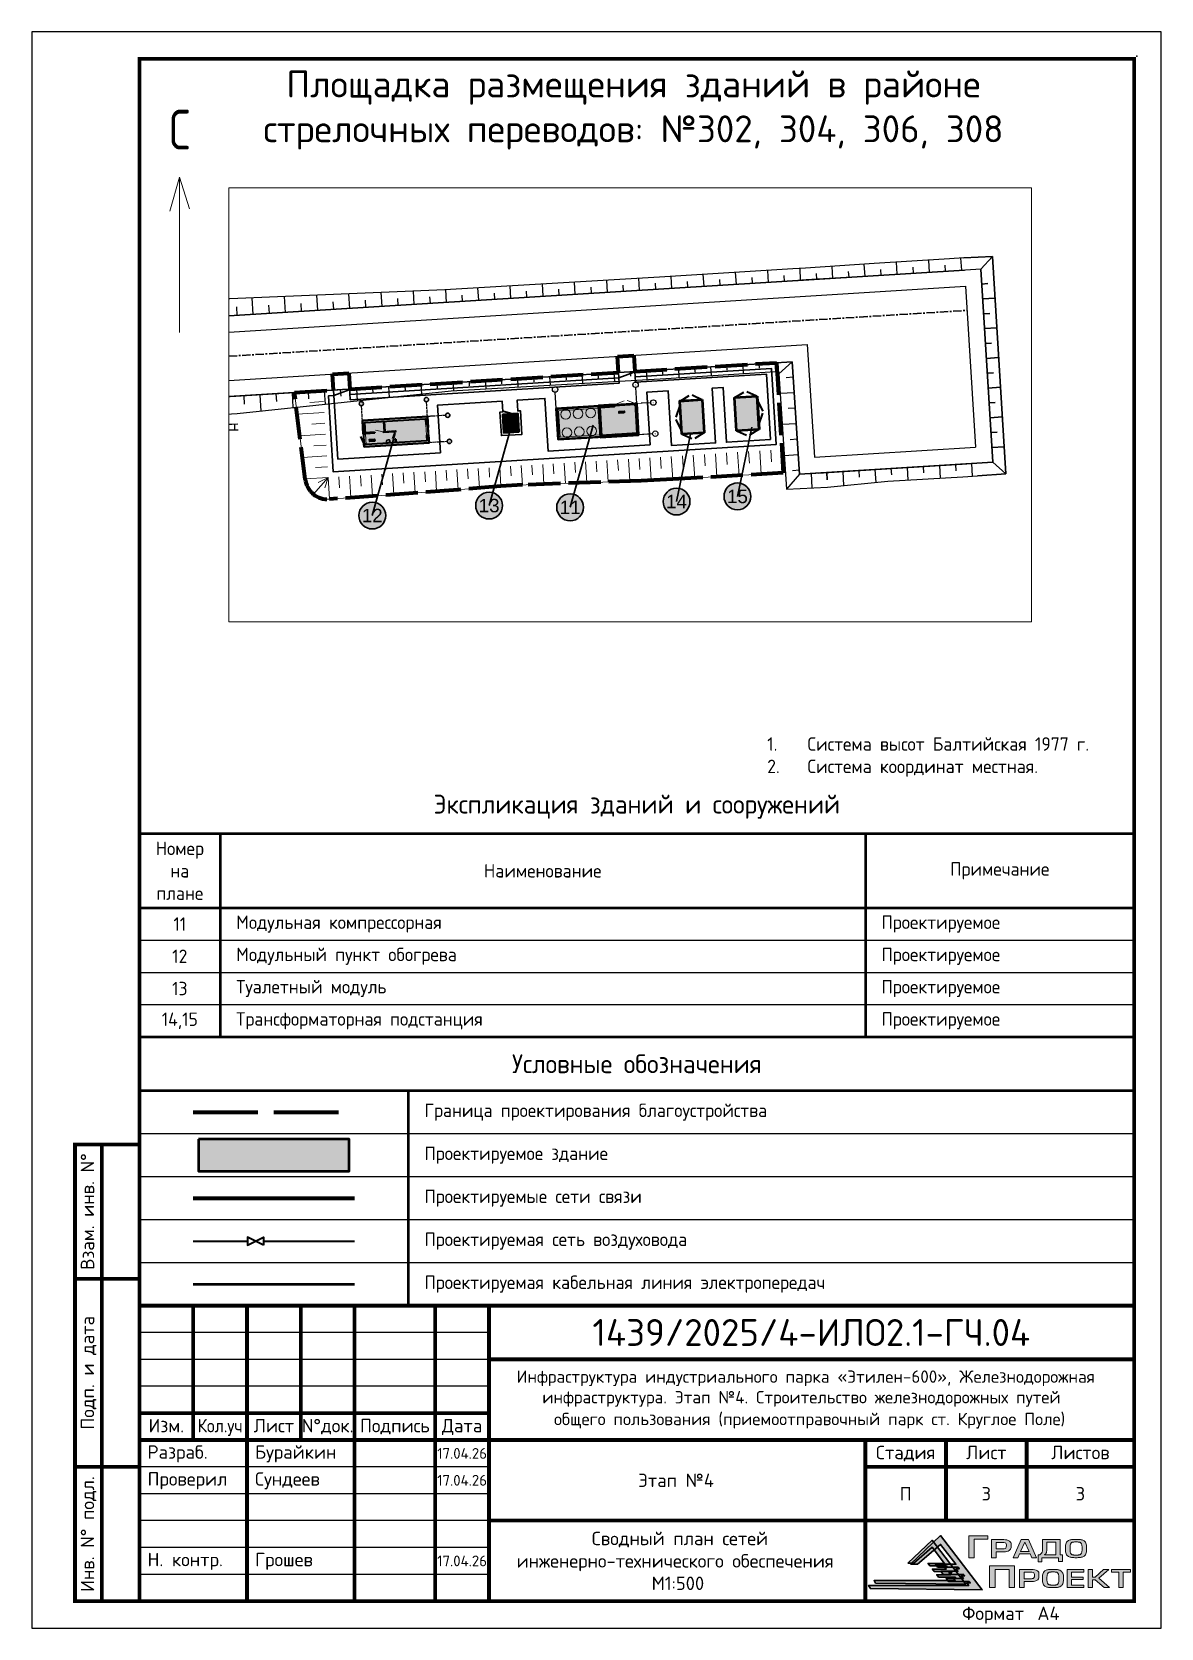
# Paper-space layout '4.3_СПИС' of a CAD drawing. Header units: metres, sheet in millimetres. Extents: x 0 to 210, y 0 to 297.
# The model-space entities are those that its viewports show. They can reach past a viewport. Long polylines and large blocks are cut down to what shows.
import ezdxf
from ezdxf.enums import TextEntityAlignment as Align

# ---------------------------------------------------------------- set-up
doc = ezdxf.new("R2010")
doc.units = ezdxf.units.M
for name, pattern in [('ACAD_ISO02W100', [15, 12, -3]), ('CENTER', [2, 1.25, -0.25, 0.25, -0.25]), ('DASHED', [0.75, 0.5, -0.25]), ('DASHED2', [0.375, 0.25, -0.125]), ('осевая2', [28.575, 19.05, -3.175, 3.175, -3.175])]:
    doc.linetypes.add(name, pattern=pattern)
doc.layers.add('!Вопросы_замечания', color=1, linetype='Continuous', lineweight=40, plot=False)
for name, color, linetype, lineweight in [('280_ПОР_Откосы планировки', 250, 'Continuous', 20), ('OE_ЭН_Каб. ЛЭП 1 кВ', 6, 'oe452_29dl', 50), ('ВС трубы_2эт', 7, 'Continuous', 40), ('ГП_АД том 3.2.6', 250, 'Continuous', 40), ('ГП_Границы ЗУ', 1, 'Continuous', 50), ('ГП_Контур здания', 1, 'Continuous', 40), ('ГТ_ЭКСПЛИКАЦИЯ', 7, 'Continuous', 30), ('К1', 7, 'Continuous', 70), ('ПД Борт 100.20.08', 32, 'Continuous', 30), ('ПД_Проект_Штрих_Тротуар', 24, 'Continuous', 9)]:
    doc.layers.add(name, color=color, linetype=linetype, lineweight=lineweight)
for name, color, linetype in [('35_Телефон', 7, 'Continuous'), ('_ОФОРМ_Примечания', 7, 'Continuous'), ('_Рамка-текст', 7, 'Continuous'), ('АД_серый', 250, 'Continuous'), ('ВС текст_2эт', 7, 'Continuous'), ('ГП_здания', 7, 'Continuous'), ('ГП_Ограждение', 7, 'ограждение2'), ('ГП_Оси зданий', 10, 'осевая2'), ('ГП_Размеры проезд', 7, 'Continuous'), ('ГП_Размеры проезд @ 0.5', 7, 'Continuous'), ('ПП_Дорога_Покрытия_Газон', 3, 'Continuous'), ('ПП_Рамка_ДинамическийФормат', 7, 'Continuous'), ('Ситуация.Проектные откосы', 94, 'Continuous'), ('ТХ-площадка', 7, 'Continuous'), ('Чиликин. ЭС КТП_1эт', 7, 'Continuous')]:
    doc.layers.add(name, color=color, linetype=linetype)
doc.layers.add('ГП_Штриховка отмостки', color=7, linetype='Continuous', true_color=0xfbfccf)
doc.layers.add('ОНХП-ГП текст', color=98, linetype='Continuous', lineweight=20, true_color=0x000800)
doc.layers.add('помощь', color=1, linetype='Continuous', plot=False)
doc.styles.add('Ck_rus', font='isocpeur.ttf', dxfattribs={"width": 0.8, "oblique": 15, "height": 2.5})
doc.styles.add('Gipronikel', font='GOST Common.ttf')
doc.styles.add('GOST Common', font='GOST Common.ttf')
doc.styles.add('GOST-2.304_Type-B', font='arial.ttf')
doc.styles.add('ISOCPEUR', font='isocpeur.ttf')
doc.styles.add('Line_GUGK', font='', dxfattribs={"height": 1})
doc.styles.get("Standard").update_dxf_attribs({"font": 'arial.ttf'})
doc.styles.add('ГОСТ', font='')
doc.styles.add('СПДС', font='isocpeur.ttf')
doc.styles.add('СПДС 2.5', font='isocpeur.ttf', dxfattribs={"width": 0.8, "height": 2.5})
doc.styles.get('Line_GUGK').set_extended_font_data('Bm431', italic=True)
doc.styles.get('ГОСТ').set_extended_font_data('GOST type A')
doc.linetypes.add('g5_121_t', pattern='A,4,-0.4,["Т",Line_GUGK,S=1,R=0,X=0,Y=-0.5],-1.2,12', length=17.6)
doc.linetypes.add('oe452_29dl', pattern='A,15,-1,["WK",Standard,S=3,R=0,X=0,Y=-1.5],-6,15', length=37)
doc.linetypes.add('ограждение2', pattern='A,6.35,-2.54,[132,ltypeshp.shx,S=2.54,R=0,X=-2.54,Y=0],-2.54,25.4', length=36.83)
doc.dimstyles.new('Ck_Линейный р-р', dxfattribs={"dimscale": 0, "dimtxt": 2.5, "dimasz": 1, "dimexe": 0.5, "dimexo": 0.5, "dimtad": 1, "dimzin": 1, "dimtxsty": 'Ck_rus', "dimblk": 'OBLIQUE', "dimcen": 0, "dimdle": 0.1, "dimadec": 0, "dimazin": 0, "dimtfac": 1, "dimtofl": 0, "dimtmove": 1, "dimatfit": 3, "dimfxl": 1, "dimarcsym": 0})

psp = doc.layouts.new('4.3_СПИС')

# ---------------------------------------------------------------- texts
at = {"layer": '_ОФОРМ_Примечания', "insert": (134.25, 162.08), "char_height": 2.5, "width": 185, "attachment_point": 4, "style": 'GOST Common'}
psp.add_mtext('\\pi-7.5,l10,t10;1.^IСистема высот Балтийская 1977 г.\\P2.^IСистема координат местная.', dxfattribs=at)
at = {"layer": '_Рамка-текст', "char_height": 2, "width": 10, "attachment_point": 5, "line_spacing_factor": 1.1, "style": 'СПДС 2.5'}
for insert in [(80, 32.5), (80, 27.5), (80, 12.5)]:
    psp.add_mtext('{\\W1;17.04.26}', dxfattribs=dict(at, insert=insert))
at = {"layer": 'ВС текст_2эт', "insert": (111.88, 282.46), "char_height": 5, "width": 141.0576, "attachment_point": 5, "style": 'ISOCPEUR'}
psp.add_mtext('Площадка размещения зданий в районе стрелочных переводов: №302, 304, 306, 308', dxfattribs=at)
at = {"layer": 'ОНХП-ГП текст', "ltscale": 250, "insert": (25.53, 282.54), "char_height": 7.42, "width": 67.0666, "attachment_point": 1, "rotation": 359.8271, "style": 'ГОСТ'}
psp.add_mtext('С', dxfattribs=at)

msp = doc.modelspace()

# ---------------------------------------------------------------- blocks, each defined once
blk = doc.blocks.new('*U99')
at = {"layer": 'ПП_Рамка_ДинамическийФормат', "linetype": 'Continuous', "lineweight": 30, "true_color": 0x0c6001}
h = blk.add_hatch(color=88, dxfattribs=at)
h.dxf.hatch_style = 1
h.paths.add_polyline_path([(163.4, 11.89), (168.95, 17.21), (176.72, 7.1), (155.95, 7.34), (155.59, 7.93), (174.24, 7.93), (173.87, 8.41), (174.5, 8.41), (174.28, 8.69), (170.46, 8.69), (170.04, 9.24), (173.23, 9.24), (172.86, 9.72), (173.49, 9.73), (173.27, 10), (169.47, 10), (169.04, 10.56), (172.22, 10.56), (171.86, 11.03), (172.48, 11.04), (172.26, 11.33), (168.45, 11.32), (168.02, 11.87), (171.84, 11.88), (168.98, 15.58), (164.72, 11.89)])
at = {"layer": 'ПП_Рамка_ДинамическийФормат', "linetype": 'Continuous', "lineweight": 30, "true_color": 0x033c8c}
h = blk.add_hatch(color=156, dxfattribs=at)
h.dxf.hatch_style = 1
h.paths.add_polyline_path([(162.93, 12.05), (167.41, 16.35), (173.69, 8.19), (156.92, 8.38), (156.62, 8.85), (171.68, 8.85), (171.39, 9.24), (171.89, 9.24), (171.72, 9.47), (168.63, 9.47), (168.29, 9.91), (170.87, 9.91), (170.57, 10.3), (171.08, 10.3), (170.9, 10.53), (167.83, 10.53), (167.48, 10.98), (170.05, 10.98), (169.76, 11.36), (170.26, 11.36), (170.08, 11.6), (167.01, 11.59), (166.66, 12.04), (169.74, 12.04), (167.44, 15.03), (164, 12.05)])
at = {"layer": 'ПП_Рамка_ДинамическийФормат', "linetype": 'Continuous', "lineweight": 0, "true_color": 0x033c8c}
h = blk.add_hatch(color=156, dxfattribs=at)
h.dxf.hatch_style = 1
h.paths.add_polyline_path([(174.23, 13.1), (175.23, 13.1), (175.23, 16.53), (177.8, 16.53), (177.8, 17.14), (174.23, 17.14)])
h = blk.add_hatch(color=156, dxfattribs=at)
h.dxf.hatch_style = 1
h.paths.add_polyline_path([(181.81, 16.19, 0.129761), (180.77, 16.46), (178.48, 16.46), (178.48, 13.1), (179.33, 13.1), (179.33, 14.21), (180.8, 14.21, 0.148195), (181.76, 14.43, 0.229809), (182.12, 15.01), (182.12, 15.6, 0.271278)])
h.paths.add_polyline_path([(179.32, 15.95), (180.58, 15.95, -0.094959), (180.98, 15.88, -0.198887), (181.19, 15.68, -0.099141), (181.26, 15.31, -0.182798), (181.11, 14.9, -0.188884), (180.82, 14.74, -0.015492), (180.55, 14.72), (179.32, 14.72)], flags=16)
h.paths.add_polyline_path([(185.32, 16.48), (184.01, 16.48), (182.49, 13.1), (183.39, 13.1), (183.65, 13.79), (185.68, 13.79), (185.99, 13.1), (186.83, 13.1)])
h.paths.add_polyline_path([(184.67, 15.96), (185.5, 14.23), (183.87, 14.23)], flags=16)
h.paths.add_polyline_path([(191.21, 16.47), (187.94, 16.47), (187.94, 14.64, -0.224), (187.59, 13.73), (187.48, 13.62), (187.13, 13.62), (187.13, 12.35), (187.83, 12.35), (187.83, 13.1), (190.91, 13.1), (190.91, 12.36), (191.64, 12.36), (191.64, 13.62), (191.21, 13.62)])
h.paths.add_polyline_path([(188.73, 15.97), (190.42, 15.97), (190.42, 13.6), (188.33, 13.6), (188.34, 13.66), (188.41, 13.69), (188.48, 13.76, 0.193412), (188.73, 14.4)], flags=16)
h.paths.add_polyline_path([(182.77, 11.58), (178.11, 11.58), (178.11, 7.56), (179.13, 7.56), (179.13, 10.93), (181.75, 10.93), (181.75, 7.56), (182.77, 7.56)])
h.paths.add_polyline_path([(187.29, 9.47), (187.29, 10.05, 0.311605), (187.01, 10.64, 0.129761), (185.97, 10.91), (183.68, 10.91), (183.68, 7.56), (184.53, 7.56), (184.53, 8.66), (186, 8.66, 0.148195), (186.96, 8.89, 0.267677)])
h.paths.add_polyline_path([(184.53, 10.41), (185.78, 10.41, -0.094959), (186.19, 10.33, -0.198887), (186.4, 10.13, -0.099141), (186.47, 9.76, -0.182798), (186.32, 9.35, -0.188884), (186.03, 9.2, -0.015492), (185.76, 9.18), (184.53, 9.18)], flags=16)
h.paths.add_polyline_path([(195.51, 9.48), (193.33, 9.48), (193.33, 10.41), (195.61, 10.41), (195.61, 10.91), (192.53, 10.91), (192.53, 7.56), (195.61, 7.56), (195.61, 8.01), (193.33, 8.01), (193.33, 9.04), (195.51, 9.04)])
h.paths.add_polyline_path([(197.25, 10.91), (196.45, 10.91), (196.45, 7.56), (197.25, 7.56), (197.25, 9), (197.73, 9), (199.41, 7.56), (200.42, 7.56), (198.4, 9.26), (200.26, 10.91), (199.28, 10.91), (197.72, 9.5), (197.25, 9.5)])
h.paths.add_polyline_path([(202.96, 10.4), (204.32, 10.4), (204.32, 10.91), (200.79, 10.91), (200.79, 10.4), (202.15, 10.4), (202.15, 7.56), (202.96, 7.56)])
h = blk.add_hatch(color=156, dxfattribs=at)
h.dxf.hatch_style = 1
edge = h.paths.add_edge_path()
edge.add_spline(control_points=[(194.18, 13.1), (194.31, 13.1), (194.55, 13.1), (194.88, 13.12), (195.17, 13.17), (195.43, 13.26), (195.66, 13.35), (195.86, 13.54), (196.04, 13.82), (196.16, 14.32), (196.15, 14.7), (196.14, 14.94), (196.14, 15.1), (196.14, 15.39), (196.04, 15.79), (195.86, 16.07), (195.66, 16.26), (195.43, 16.36), (195.17, 16.45), (194.88, 16.5), (194.55, 16.51), (194.31, 16.51), (194.18, 16.51), (194.05, 16.51), (193.82, 16.51), (193.49, 16.5), (193.2, 16.45), (192.94, 16.36), (192.71, 16.26), (192.51, 16.07), (192.33, 15.79), (192.23, 15.39), (192.23, 15.1), (192.23, 14.94), (192.22, 14.7), (192.21, 14.32), (192.33, 13.82), (192.51, 13.54), (192.71, 13.35), (192.94, 13.26), (193.2, 13.17), (193.49, 13.12), (193.82, 13.1), (194.05, 13.1), (194.18, 13.1)], knot_values=[0, 0, 0, 0, 0.392432, 0.709081, 0.998708, 1.278127, 1.53821, 1.728059, 2.110629, 2.5013, 3.242256, 3.242256, 3.242256, 3.711066, 4.101736, 4.484307, 4.674156, 4.934238, 5.213657, 5.503284, 5.819934, 6.212366, 6.212366, 6.212366, 6.590896, 6.907546, 7.197173, 7.476592, 7.736674, 7.926524, 8.309094, 8.699764, 9.168574, 9.168574, 9.168574, 9.90953, 10.300201, 10.682771, 10.87262, 11.132703, 11.412122, 11.701749, 12.018398, 12.396929, 12.396929, 12.396929, 12.396929], degree=3, periodic=0)
edge = h.paths.add_edge_path(flags=16)
edge.add_spline(control_points=[(193.07, 14.94), (193.07, 14.88), (193.07, 14.8), (193.07, 14.81), (193.07, 14.69), (193.06, 14.48), (193.1, 14.21), (193.14, 14), (193.23, 13.87), (193.29, 13.75), (193.41, 13.68), (193.54, 13.61), (193.7, 13.6), (193.89, 13.59), (194.04, 13.58), (194.15, 13.58), (194.18, 13.58), (194.22, 13.58), (194.32, 13.58), (194.48, 13.59), (194.66, 13.6), (194.83, 13.61), (194.96, 13.68), (195.07, 13.74), (195.14, 13.87), (195.22, 13.99), (195.27, 14.2), (195.31, 14.47), (195.3, 14.69), (195.3, 14.81), (195.3, 14.93), (195.31, 15.14), (195.27, 15.41), (195.23, 15.62), (195.14, 15.75), (195.07, 15.87), (194.96, 15.93), (194.83, 16), (194.66, 16.01), (194.48, 16.02), (194.32, 16.03), (194.22, 16.03), (194.19, 16.03), (194.15, 16.03), (194.05, 16.03), (193.89, 16.02), (193.71, 16.01), (193.54, 16), (193.41, 15.93), (193.3, 15.87), (193.23, 15.75), (193.15, 15.62), (193.1, 15.41), (193.06, 15.14), (193.07, 15), (193.07, 14.94)], knot_values=[0, 0, 0, 0, 1, 2, 3, 4, 5, 6, 7, 8, 9, 10, 11, 12, 13, 14, 15, 16, 17, 18, 19, 20, 21, 22, 23, 24, 25, 26, 27, 28, 29, 30, 31, 32, 33, 34, 35, 36, 37, 38, 39, 40, 41, 42, 43, 44, 45, 46, 47, 48, 49, 50, 51, 52, 53, 53, 53, 53], degree=3, periodic=0)
h = blk.add_hatch(color=156, dxfattribs=at)
h.dxf.hatch_style = 1
edge = h.paths.add_edge_path()
edge.add_spline(control_points=[(189.88, 7.56), (190.01, 7.56), (190.25, 7.56), (190.58, 7.56), (190.87, 7.58), (191.14, 7.67), (191.36, 7.76), (191.57, 7.96), (191.74, 8.23), (191.86, 8.73), (191.85, 9.11), (191.85, 9.36), (191.85, 9.51), (191.85, 9.8), (191.74, 10.21), (191.57, 10.48), (191.36, 10.68), (191.14, 10.77), (190.87, 10.86), (190.58, 10.91), (190.25, 10.91), (190.01, 10.91), (189.88, 10.91), (189.76, 10.91), (189.52, 10.91), (189.2, 10.91), (188.9, 10.86), (188.64, 10.77), (188.41, 10.68), (188.21, 10.48), (188.04, 10.21), (187.93, 9.8), (187.93, 9.51), (187.93, 9.36), (187.92, 9.11), (187.91, 8.73), (188.04, 8.23), (188.21, 7.96), (188.41, 7.76), (188.64, 7.67), (188.9, 7.58), (189.2, 7.56), (189.52, 7.56), (189.76, 7.56), (189.88, 7.56)], knot_values=[0, 0, 0, 0, 0.392432, 0.709081, 0.998708, 1.278127, 1.53821, 1.728059, 2.110629, 2.5013, 3.242256, 3.242256, 3.242256, 3.711066, 4.101736, 4.484307, 4.674156, 4.934238, 5.213657, 5.503284, 5.819934, 6.212366, 6.212366, 6.212366, 6.590896, 6.907546, 7.197173, 7.476592, 7.736674, 7.926524, 8.309094, 8.699764, 9.168574, 9.168574, 9.168574, 9.90953, 10.300201, 10.682771, 10.87262, 11.132703, 11.412122, 11.701749, 12.018398, 12.396929, 12.396929, 12.396929, 12.396929], degree=3, periodic=0)
edge = h.paths.add_edge_path(flags=16)
edge.add_spline(control_points=[(188.77, 9.35), (188.78, 9.3), (188.78, 9.22), (188.78, 9.22), (188.77, 9.11), (188.77, 8.89), (188.81, 8.62), (188.85, 8.41), (188.93, 8.28), (189, 8.16), (189.11, 8.1), (189.24, 8.03), (189.41, 8.02), (189.59, 8), (189.75, 8), (189.85, 8), (189.89, 8), (189.92, 8), (190.03, 8), (190.19, 8), (190.37, 8.01), (190.53, 8.02), (190.66, 8.09), (190.78, 8.16), (190.85, 8.28), (190.93, 8.4), (190.97, 8.61), (191.01, 8.88), (191.01, 9.1), (191, 9.22), (191.01, 9.34), (191.01, 9.55), (190.97, 9.82), (190.93, 10.03), (190.85, 10.16), (190.78, 10.28), (190.67, 10.34), (190.53, 10.42), (190.37, 10.42), (190.19, 10.44), (190.03, 10.44), (189.93, 10.44), (189.89, 10.44), (189.85, 10.44), (189.75, 10.44), (189.59, 10.44), (189.41, 10.42), (189.25, 10.41), (189.11, 10.34), (189, 10.28), (188.93, 10.16), (188.85, 10.03), (188.81, 9.82), (188.77, 9.55), (188.77, 9.41), (188.77, 9.35)], knot_values=[0, 0, 0, 0, 1, 2, 3, 4, 5, 6, 7, 8, 9, 10, 11, 12, 13, 14, 15, 16, 17, 18, 19, 20, 21, 22, 23, 24, 25, 26, 27, 28, 29, 30, 31, 32, 33, 34, 35, 36, 37, 38, 39, 40, 41, 42, 43, 44, 45, 46, 47, 48, 49, 50, 51, 52, 53, 53, 53, 53], degree=3, periodic=0)
at = {"layer": 'ПП_Рамка_ДинамическийФормат'}
blk.add_lwpolyline([(0, 0), (210, 0), (210, 297), (0, 297)], close=True, dxfattribs=at)
at = {"layer": 'ПП_Рамка_ДинамическийФормат', "const_width": 0.7}
for points in [[(20, 5), (205, 5), (205, 292), (20, 292)], [(8, 5), (20, 5), (20, 90), (8, 90)], [(20, 60), (20, 5), (205, 5), (205, 60)]]:
    blk.add_lwpolyline(points, close=True, dxfattribs=at)
for points in [[(13, 5), (13, 90)], [(20, 65), (8, 65)], [(30, 60), (30, 35)], [(40, 60), (40, 5)], [(50, 60), (50, 35)], [(60, 60), (60, 5)], [(75, 60), (75, 5)], [(85, 60), (85, 5)], [(85, 50), (205, 50)], [(85, 40), (20, 40)], [(85, 35), (20, 35)], [(85, 35), (205, 35)], [(155, 35), (155, 5)], [(170, 35), (170, 20)], [(185, 35), (185, 20)], [(20, 30), (8, 30)], [(205, 30), (155, 30)], [(85, 20), (205, 20)]]:
    blk.add_lwpolyline(points, dxfattribs=at)
at = {"layer": 'ПП_Рамка_ДинамическийФормат'}
for points in [[(85, 55), (20, 55)], [(85, 50), (20, 50)], [(85, 45), (20, 45)], [(85, 30), (20, 30)], [(85, 25), (20, 25)], [(85, 20), (20, 20)], [(85, 15), (20, 15)], [(85, 10), (20, 10)]]:
    blk.add_lwpolyline(points, dxfattribs=at)
at = {"layer": 'ПП_Рамка_ДинамическийФормат', "color": 88, "linetype": 'Continuous', "lineweight": 30, "true_color": 0x0c6001}
blk.add_lwpolyline([(163.4, 11.89), (168.95, 17.21), (176.72, 7.1), (155.95, 7.34), (155.59, 7.93), (174.24, 7.93), (173.87, 8.41), (174.5, 8.41), (174.28, 8.69), (170.46, 8.69), (170.04, 9.24), (173.23, 9.24), (172.86, 9.72), (173.49, 9.73), (173.27, 10), (169.47, 10), (169.04, 10.56), (172.22, 10.56), (171.86, 11.03), (172.48, 11.04), (172.26, 11.33), (168.45, 11.32), (168.02, 11.87), (171.84, 11.88), (168.98, 15.58), (164.72, 11.89)], close=True, dxfattribs=at)
at = {"layer": 'ПП_Рамка_ДинамическийФормат', "color": 7, "linetype": 'Continuous', "lineweight": 30, "true_color": 0xffffff}
blk.add_lwpolyline([(162.93, 12.05), (167.41, 16.35), (173.69, 8.19), (156.92, 8.38), (156.62, 8.85), (171.68, 8.85), (171.39, 9.24), (171.89, 9.24), (171.72, 9.47), (168.63, 9.47), (168.29, 9.91), (170.87, 9.91), (170.57, 10.3), (171.08, 10.3), (170.9, 10.53), (167.83, 10.53), (167.48, 10.98), (170.05, 10.98), (169.76, 11.36), (170.26, 11.36), (170.08, 11.6), (167.01, 11.59), (166.66, 12.04), (169.74, 12.04), (167.44, 15.03), (164, 12.05)], close=True, dxfattribs=at)
at = {"layer": 'ПП_Рамка_ДинамическийФормат', "color": 156, "linetype": 'Continuous', "lineweight": 0, "true_color": 0x033c8c}
blk.add_lwpolyline([(174.23, 13.1), (174.23, 17.14), (177.8, 17.14), (177.8, 16.53), (175.23, 16.53), (175.23, 13.1), (174.23, 13.1)], dxfattribs=at)
for points in [[(178.48, 13.1), (178.48, 16.46), (180.77, 16.46, -0.129761), (181.81, 16.19, -0.271278), (182.12, 15.6), (182.12, 15.01, -0.229809), (181.76, 14.43, -0.148195), (180.8, 14.21), (179.33, 14.21), (179.33, 13.1), (178.48, 13.1)], [(187.94, 16.47), (191.21, 16.47), (191.21, 13.62), (191.64, 13.62), (191.64, 12.36), (190.91, 12.36), (190.91, 13.1), (187.83, 13.1), (187.83, 12.35), (187.13, 12.35), (187.13, 13.62), (187.48, 13.62), (187.59, 13.73, 0.224), (187.94, 14.64), (187.94, 16.47)], [(183.68, 7.56), (183.68, 10.91), (185.97, 10.91, -0.129761), (187.01, 10.64, -0.311605), (187.29, 10.05), (187.29, 9.47, -0.267677), (186.96, 8.89, -0.148195), (186, 8.66), (184.53, 8.66), (184.53, 7.56), (183.68, 7.56)]]:
    blk.add_lwpolyline(points, format="xyb", dxfattribs=at)
for points in [[(179.32, 15.95), (180.58, 15.95, -0.094959), (180.98, 15.88, -0.198887), (181.19, 15.68, -0.099141), (181.26, 15.31, -0.182798), (181.11, 14.9, -0.188884), (180.82, 14.74, -0.015492), (180.55, 14.72), (179.32, 14.72), (179.32, 15.95)], [(188.73, 15.97), (190.42, 15.97), (190.42, 13.6), (188.33, 13.6), (188.34, 13.66), (188.41, 13.69), (188.48, 13.76, 0.193412), (188.73, 14.4), (188.73, 15.97)], [(184.53, 10.41), (185.78, 10.41, -0.094959), (186.19, 10.33, -0.198887), (186.4, 10.13, -0.099141), (186.47, 9.76, -0.182798), (186.32, 9.35, -0.188884), (186.03, 9.2, -0.015492), (185.76, 9.18), (184.53, 9.18), (184.53, 10.41)]]:
    blk.add_lwpolyline(points, format="xyb", close=True, dxfattribs=at)
for points in [[(182.49, 13.1), (184.01, 16.48), (185.32, 16.48), (186.83, 13.1), (185.99, 13.1), (185.68, 13.79), (183.65, 13.79), (183.39, 13.1)], [(183.87, 14.23), (185.5, 14.23), (184.67, 15.96), (183.87, 14.23)], [(182.77, 7.56), (182.77, 11.58), (178.11, 11.58), (178.11, 7.56), (179.13, 7.56), (179.13, 10.93), (181.75, 10.93), (181.75, 7.56)], [(192.53, 10.91), (192.53, 7.56), (195.61, 7.56), (195.61, 8.01), (193.33, 8.01), (193.33, 9.04), (195.51, 9.04), (195.51, 9.48), (193.33, 9.48), (193.33, 10.41), (195.61, 10.41), (195.61, 10.91)], [(196.45, 10.91), (197.25, 10.91), (197.25, 9.5), (197.72, 9.5), (199.28, 10.91), (200.26, 10.91), (198.4, 9.26), (200.42, 7.56), (199.41, 7.56), (197.73, 9), (197.25, 9), (197.25, 7.56), (196.45, 7.56)], [(202.15, 7.56), (202.15, 10.4), (200.79, 10.4), (200.79, 10.91), (204.32, 10.91), (204.32, 10.4), (202.96, 10.4), (202.96, 7.56)]]:
    blk.add_lwpolyline(points, close=True, dxfattribs=at)
for points in [[(194.18, 13.1), (194.31, 13.1), (194.55, 13.1), (194.88, 13.12), (195.17, 13.17), (195.43, 13.26), (195.66, 13.35), (195.86, 13.54), (196.04, 13.82), (196.16, 14.32), (196.15, 14.7), (196.14, 14.94), (196.14, 15.1), (196.14, 15.39), (196.04, 15.79), (195.86, 16.07), (195.66, 16.26), (195.43, 16.36), (195.17, 16.45), (194.88, 16.5), (194.55, 16.51), (194.31, 16.51), (194.18, 16.51), (194.05, 16.51), (193.82, 16.51), (193.49, 16.5), (193.2, 16.45), (192.94, 16.36), (192.71, 16.26), (192.51, 16.07), (192.33, 15.79), (192.23, 15.39), (192.23, 15.1), (192.23, 14.94), (192.22, 14.7), (192.21, 14.32), (192.33, 13.82), (192.51, 13.54), (192.71, 13.35), (192.94, 13.26), (193.2, 13.17), (193.49, 13.12), (193.82, 13.1), (194.05, 13.1), (194.18, 13.1)], [(189.88, 7.56), (190.01, 7.56), (190.25, 7.56), (190.58, 7.56), (190.87, 7.58), (191.14, 7.67), (191.36, 7.76), (191.57, 7.96), (191.74, 8.23), (191.86, 8.73), (191.85, 9.11), (191.85, 9.36), (191.85, 9.51), (191.85, 9.8), (191.74, 10.21), (191.57, 10.48), (191.36, 10.68), (191.14, 10.77), (190.87, 10.86), (190.58, 10.91), (190.25, 10.91), (190.01, 10.91), (189.88, 10.91), (189.76, 10.91), (189.52, 10.91), (189.2, 10.91), (188.9, 10.86), (188.64, 10.77), (188.41, 10.68), (188.21, 10.48), (188.04, 10.21), (187.93, 9.8), (187.93, 9.51), (187.93, 9.36), (187.92, 9.11), (187.91, 8.73), (188.04, 8.23), (188.21, 7.96), (188.41, 7.76), (188.64, 7.67), (188.9, 7.58), (189.2, 7.56), (189.52, 7.56), (189.76, 7.56), (189.88, 7.56)]]:
    blk.add_open_spline(points, degree=3, knots=[0, 0, 0, 0, 0.392432, 0.709081, 0.998708, 1.278127, 1.53821, 1.728059, 2.110629, 2.5013, 3.242256, 3.242256, 3.242256, 3.711066, 4.101736, 4.484307, 4.674156, 4.934238, 5.213657, 5.503284, 5.819934, 6.212366, 6.212366, 6.212366, 6.590896, 6.907546, 7.197173, 7.476592, 7.736674, 7.926524, 8.309094, 8.699764, 9.168574, 9.168574, 9.168574, 9.90953, 10.300201, 10.682771, 10.87262, 11.132703, 11.412122, 11.701749, 12.018398, 12.396929, 12.396929, 12.396929, 12.396929], dxfattribs=at)
for points in [[(193.07, 14.94), (193.07, 14.88), (193.07, 14.8), (193.07, 14.81), (193.07, 14.69), (193.06, 14.48), (193.1, 14.21), (193.14, 14), (193.23, 13.87), (193.29, 13.75), (193.41, 13.68), (193.54, 13.61), (193.7, 13.6), (193.89, 13.59), (194.04, 13.58), (194.15, 13.58), (194.18, 13.58), (194.22, 13.58), (194.32, 13.58), (194.48, 13.59), (194.66, 13.6), (194.83, 13.61), (194.96, 13.68), (195.07, 13.74), (195.14, 13.87), (195.22, 13.99), (195.27, 14.2), (195.31, 14.47), (195.3, 14.69), (195.3, 14.81), (195.3, 14.93), (195.31, 15.14), (195.27, 15.41), (195.23, 15.62), (195.14, 15.75), (195.07, 15.87), (194.96, 15.93), (194.83, 16), (194.66, 16.01), (194.48, 16.02), (194.32, 16.03), (194.22, 16.03), (194.19, 16.03), (194.15, 16.03), (194.05, 16.03), (193.89, 16.02), (193.71, 16.01), (193.54, 16), (193.41, 15.93), (193.3, 15.87), (193.23, 15.75), (193.15, 15.62), (193.1, 15.41), (193.06, 15.14), (193.07, 15), (193.07, 14.94)], [(188.77, 9.35), (188.78, 9.3), (188.78, 9.22), (188.78, 9.22), (188.77, 9.11), (188.77, 8.89), (188.81, 8.62), (188.85, 8.41), (188.93, 8.28), (189, 8.16), (189.11, 8.1), (189.24, 8.03), (189.41, 8.02), (189.59, 8), (189.75, 8), (189.85, 8), (189.89, 8), (189.92, 8), (190.03, 8), (190.19, 8), (190.37, 8.01), (190.53, 8.02), (190.66, 8.09), (190.78, 8.16), (190.85, 8.28), (190.93, 8.4), (190.97, 8.61), (191.01, 8.88), (191.01, 9.1), (191, 9.22), (191.01, 9.34), (191.01, 9.55), (190.97, 9.82), (190.93, 10.03), (190.85, 10.16), (190.78, 10.28), (190.67, 10.34), (190.53, 10.42), (190.37, 10.42), (190.19, 10.44), (190.03, 10.44), (189.93, 10.44), (189.89, 10.44), (189.85, 10.44), (189.75, 10.44), (189.59, 10.44), (189.41, 10.42), (189.25, 10.41), (189.11, 10.34), (189, 10.28), (188.93, 10.16), (188.85, 10.03), (188.81, 9.82), (188.77, 9.55), (188.77, 9.41), (188.77, 9.35)]]:
    blk.add_open_spline(points, degree=3, dxfattribs=at)
at = {"layer": 'ПП_Рамка_ДинамическийФормат'}
blk.add_point((205.5, 292.5), dxfattribs=at)
at = {"layer": 'ПП_Рамка_ДинамическийФормат', "style": 'ISOCPEUR'}
for s, p in [('Взам. инв. N%%D', (12.33, 77.5)), ('Подп. и дата', (12.33, 47.5)), ('Инв. N%%D подл.', (12.33, 17.5))]:
    blk.add_text(s, height=2.5, rotation=90, dxfattribs=at).set_placement(p, align=Align.BOTTOM_CENTER)
at = {"layer": 'ПП_Рамка_ДинамическийФормат', "style": 'СПДС'}
for s, p in [('Изм.', (25, 35.67)), ('Лист', (45, 35.67)), ('N%%Dдок.', (55, 35.67)), ('Подпись', (67.5, 35.67)), ('Дата', (80, 35.67)), ('Стадия', (162.5, 30.67)), ('Лист', (177.5, 30.67)), ('Листов', (195, 30.67))]:
    blk.add_text(s, height=2.5, dxfattribs=at).set_placement(p, align=Align.BOTTOM_CENTER)
at = {"layer": 'ПП_Рамка_ДинамическийФормат', "style": 'СПДС', "width": 0.9}
blk.add_text('Кол.уч', height=2.5, dxfattribs=at).set_placement((35, 35.67), align=Align.BOTTOM_CENTER)
at = {"layer": 'ПП_Рамка_ДинамическийФормат', "style": 'ISOCPEUR'}
blk.add_text('Формат', height=2.5, dxfattribs=at).set_placement((173, 1.5))
at = {"layer": 'ПП_Рамка_ДинамическийФормат', "style": 'СПДС', "flags": 4}
for tag, height, p in [('ШИФР', 5, (145, 55)), ('ОБЪЕКТ', 2.5, (145, 42.5)), ('ПОДОБЪЕКТ', 2.5, (120, 27.5)), ('СТАДИЯ', 2.5, (162.5, 25)), ('ЛИСТ', 2.5, (177.5, 25)), ('ЛИСТОВ', 2.5, (195, 25)), ('ЧЕРТЕЖ', 2.5, (120, 12.5))]:
    blk.add_attdef(tag, text='', height=height, dxfattribs=at).set_placement(p, align=Align.MIDDLE_CENTER)
at = {"layer": 'ПП_Рамка_ДинамическийФормат', "style": 'СПДС'}
for tag, p, flags in [('СПЕЦ_1', (21.5, 31.5), 12), ('ФАМИЛИЯ_1', (41.5, 31.5), 4), ('СПЕЦ_2', (21.5, 26.5), 12), ('ФАМИЛИЯ_2', (41.5, 26.5), 4), ('СПЕЦ_3', (21.5, 21.5), 12), ('ФАМИЛИЯ_3', (41.5, 21.5), 4), ('СПЕЦ_4', (21.5, 16.5), 12), ('ФАМИЛИЯ_4', (41.5, 16.5), 4), ('СПЕЦ_5', (21.5, 11.5), 12), ('ФАМИЛИЯ_5', (41.5, 11.5), 4), ('СПЕЦ_6', (21.5, 6.5), 12), ('ФАМИЛИЯ_6', (41.5, 6.5), 4)]:
    blk.add_attdef(tag, p, '', height=2.5, dxfattribs=dict(at, flags=flags))
blk.add_attdef('ФОРМАТ', (187, 1.5), '', height=2.5, dxfattribs=at)
blk = doc.blocks.new('*T108')
at = {"layer": '_ОФОРМ_Примечания', "color": 0, "lineweight": 50, "transparency": 16777216}
for p, q in [((0, 0), (185, 0)), ((0, 0), (0, -50)), ((185, 0), (185, -50)), ((0, -10), (185, -10)), ((50, -10), (50, -50))]:
    blk.add_line(p, q, dxfattribs=at)
at = {"layer": '_ОФОРМ_Примечания', "color": 0, "lineweight": -2, "transparency": 16777216}
for p, q in [((0, -18), (185, -18)), ((0, -26), (185, -26)), ((0, -34), (185, -34)), ((0, -42), (185, -42)), ((0, -50), (185, -50))]:
    blk.add_line(p, q, dxfattribs=at)
at = {"layer": '_ОФОРМ_Примечания', "transparency": 16777216}
for s, insert, char_height, width, attachment_point, style in [('Условные обозначения', (92.5, -5), 3.5, 182, 5, 'Gipronikel'), ('Граница проектирования благоустройства', (53, -14), 2.5, 129, 4, 'GOST Common'), ('Проектируемое здание', (53, -22), 2.5, 129, 4, 'GOST Common'), ('Проектируемые сети связи', (53, -30), 2.5, 129, 4, 'GOST Common'), ('Проектируемая сеть воздуховода', (53, -38), 2.5, 129, 4, 'GOST Common'), ('Проектируемая кабельная линия электропередач', (53, -46), 2.5, 129, 4, 'GOST Common')]:
    blk.add_mtext(s, dxfattribs=dict(at, insert=insert, char_height=char_height, width=width, attachment_point=attachment_point, style=style))
blk = doc.blocks.new('*U53')
at = {"layer": 'ГТ_ЭКСПЛИКАЦИЯ', "linetype": 'g5_121_t', "true_color": 0xffffff}
h = blk.add_hatch(color=7, dxfattribs=at)
h.dxf.hatch_style = 1
edge = h.paths.add_edge_path()
edge.add_arc((0, 0), 2.5, 0, 360)
at = {"layer": 'ГТ_ЭКСПЛИКАЦИЯ'}
blk.add_lwpolyline([(0, 0), (4.27, 15.31)], dxfattribs=at)
blk.add_circle((0, 0), 2.5, dxfattribs=at)
at = {"layer": 'ГТ_ЭКСПЛИКАЦИЯ', "color": 18, "lineweight": 50, "true_color": 0x000000, "style": 'GOST-2.304_Type-B'}
blk.add_attdef('№', text='', height=2.5, dxfattribs=at).set_placement((0, 0), align=Align.MIDDLE_CENTER)
blk = doc.blocks.new('*U10')
at = {"layer": 'ГТ_ЭКСПЛИКАЦИЯ', "linetype": 'g5_121_t', "true_color": 0xffffff}
h = blk.add_hatch(color=7, dxfattribs=at)
h.dxf.hatch_style = 1
edge = h.paths.add_edge_path()
edge.add_arc((0, 0), 2.5, 0, 360)
at = {"layer": 'ГТ_ЭКСПЛИКАЦИЯ'}
blk.add_lwpolyline([(0, 0), (2.65, 12.87)], dxfattribs=at)
blk.add_circle((0, 0), 2.5, dxfattribs=at)
at = {"layer": 'ГТ_ЭКСПЛИКАЦИЯ', "color": 18, "lineweight": 50, "true_color": 0x000000, "style": 'GOST-2.304_Type-B'}
blk.add_attdef('№', text='', height=2.5, dxfattribs=at).set_placement((0, 0), align=Align.MIDDLE_CENTER)
blk = doc.blocks.new('*T109')
at = {"layer": '_ОФОРМ_Примечания', "color": 0, "lineweight": 50, "transparency": 16777216}
for p, q in [((0, -10), (185, -10)), ((0, -10), (0, -47.83)), ((15, -10), (15, -47.83)), ((135, -10), (135, -47.83)), ((185, -10), (185, -47.83)), ((0, -23.83), (185, -23.83))]:
    blk.add_line(p, q, dxfattribs=at)
at = {"layer": '_ОФОРМ_Примечания', "color": 0, "lineweight": -2, "transparency": 16777216}
for p, q in [((0, -29.83), (185, -29.83)), ((0, -35.83), (185, -35.83)), ((0, -41.83), (185, -41.83)), ((0, -47.83), (185, -47.83))]:
    blk.add_line(p, q, dxfattribs=at)
at = {"layer": '_ОФОРМ_Примечания', "transparency": 16777216}
for s, insert, char_height, width, attachment_point, style in [('Экспликация зданий и сооружений ', (92.5, -5), 3.5, 182, 5, 'Gipronikel'), ('Номер на плане', (7.5, -16.92), 2.5, 12, 5, 'Gipronikel'), ('{\\fGOST Common|b0|i0|c204|p34;\\C256;Наименование}', (75, -16.92), 2.5, 117, 5, 'Gipronikel'), ('Примечание', (160, -16.92), 2.5, 47, 5, 'Gipronikel'), ('11', (7.5, -26.83), 2.5, 12, 5, 'GOST Common'), ('Модульная компрессорная', (18, -26.83), 2.5, 114, 4, 'GOST Common'), ('Проектируемое', (138, -26.83), 2.5, 44, 4, 'GOST Common'), ('12', (7.5, -32.83), 2.5, 12, 5, 'GOST Common'), ('Модульный пункт обогрева', (18, -32.83), 2.5, 114, 4, 'GOST Common'), ('Проектируемое', (138, -32.83), 2.5, 44, 4, 'GOST Common'), ('13', (7.5, -38.83), 2.5, 12, 5, 'GOST Common'), ('Туалетный модуль', (18, -38.83), 2.5, 114, 4, 'GOST Common'), ('Проектируемое', (138, -38.83), 2.5, 44, 4, 'GOST Common'), ('14,15', (7.5, -44.83), 2.5, 12, 5, 'GOST Common'), ('Трансформаторная подстанция', (18, -44.83), 2.5, 114, 4, 'GOST Common'), ('Проектируемое', (138, -44.83), 2.5, 44, 4, 'GOST Common')]:
    blk.add_mtext(s, dxfattribs=dict(at, insert=insert, char_height=char_height, width=width, attachment_point=attachment_point, style=style))
blk = doc.blocks.new('КТП-100 кВА')
at = {"layer": 'ГП_Контур здания', "lineweight": 50}
for p, q in [((2308667.51, 454885.5), (2308669.61, 454885.5)), ((2308667.51, 454882.4), (2308667.51, 454885.5)), ((2308669.61, 454885.5), (2308669.61, 454882.4)), ((2308669.61, 454882.4), (2308667.51, 454882.4))]:
    blk.add_line(p, q, dxfattribs=at)
at = {"layer": 'ГП_Контур здания'}
for p, q in [((2308667.56, 454885.5), (2308668.42, 454885.97)), ((2308669.57, 454885.5), (2308668.71, 454885.97)), ((2308667.51, 454885.08), (2308667.07, 454884.02)), ((2308667.51, 454882.76), (2308667.07, 454883.82)), ((2308667.56, 454882.4), (2308668.42, 454881.94)), ((2308669.57, 454882.4), (2308668.71, 454881.94))]:
    blk.add_line(p, q, dxfattribs=at)
blk = doc.blocks.new('унитаз')
at = {"layer": 'К1', "color": 253, "linetype": 'Continuous', "lineweight": 25}
for p, q in [((173959, 4955237), (173959, 4955087)), ((173959, 4955087), (173959, 4955087)), ((173979, 4955067), (174369, 4955067)), ((174009, 4955287), (174027, 4955422)), ((174339, 4955287), (174009, 4955287)), ((174321, 4955422), (174339, 4955287)), ((174389, 4955237), (174389, 4955087)), ((174389, 4955087), (174389, 4955087))]:
    blk.add_line(p, q, dxfattribs=at)
blk.add_circle((174174, 4955177), 30, dxfattribs=at)
for centre, radius, start, end in [((174009, 4955237), 50, 90, 180), ((173979, 4955087), 20, 180, 270), ((174339, 4955237), 50, 0, 90), ((174369, 4955087), 20, 270, 0)]:
    blk.add_arc(centre, radius, start, end, dxfattribs=at)
for centre, major_axis, ratio, start_param, end_param in [((174174, 4955537), (0, 200), 0.9, 4.0962262, 8.4701444), ((174174, 4955627), (61.9, 0), 0.5770444, -3.141592653589793, 3.141592653589793)]:
    blk.add_ellipse(centre, major_axis=major_axis, ratio=ratio, start_param=start_param, end_param=end_param, dxfattribs=at)
blk.add_ellipse((174174, 4955547), major_axis=(0, 165), ratio=0.7878788, dxfattribs=at)
blk = doc.blocks.new('большой умывальник')
at = {"layer": 'К1', "linetype": 'Continuous', "lineweight": 13}
blk.add_hatch(color=253, dxfattribs=at).paths.add_polyline_path([(391066, -252222, 1), (391116, -252222, 1)])
at = {"layer": 'К1', "color": 253, "linetype": 'Continuous', "lineweight": 25}
blk.add_line((390911, -252322), (391271, -252322), dxfattribs=at)
at = {"layer": 'К1', "color": 253, "linetype": 'Continuous', "lineweight": 13}
blk.add_circle((391091, -252222), 25, dxfattribs=at)
at = {"layer": 'К1', "color": 253, "linetype": 'Continuous', "lineweight": 25, "extrusion": (0, 0, -1)}
blk.add_ellipse((391091, -252122), major_axis=(-300, 0), ratio=0.8333333, start_param=5.3558901, end_param=10.3520732, dxfattribs=at)
at = {"layer": 'К1', "color": 253, "linetype": 'Continuous', "lineweight": 25}
blk.add_ellipse((391091, -252097), major_axis=(-250, 0), ratio=0.7, dxfattribs=at)
blk = doc.blocks.new('Здания')
h = blk.add_hatch(color=1)
h.dxf.hatch_style = 1
h.paths.add_polyline_path([(2305593.51, 452839.43), (2305587.45, 452839.43), (2305587.45, 452837), (2305593.51, 452837)])
h = blk.add_hatch(color=1)
h.dxf.hatch_style = 1
h.paths.add_polyline_path([(2305601.92, 452839.19), (2305600.52, 452839.19), (2305600.52, 452837.49), (2305601.92, 452837.49)])
h = blk.add_hatch(color=1)
h.dxf.hatch_style = 1
h.paths.add_polyline_path([(2305613.01, 452839.44), (2305605.51, 452839.44), (2305605.51, 452836.54), (2305613.01, 452836.54)])
h = blk.add_hatch(color=1)
h.dxf.hatch_style = 1
h.paths.add_polyline_path([(2305619.11, 452839.44), (2305617.01, 452839.44), (2305617.01, 452836.34), (2305619.11, 452836.34)])
h = blk.add_hatch(color=1)
h.dxf.hatch_style = 1
h.paths.add_polyline_path([(2305624.21, 452839.44), (2305622.11, 452839.44), (2305622.11, 452836.34), (2305624.21, 452836.34)])
at = {"layer": 'ГП_Контур здания', "lineweight": 20, "ltscale": 100}
h = blk.add_hatch(dxfattribs=at)
h.set_pattern_fill('ANSI37', color=0, scale=0.02, angle=-180)
h.set_pattern_definition([(225, (2305612.263075, 452836.60553), (0.0449013, -0.0449013), []), (315, (2305612.263075, 452836.60553), (0.0449013, 0.0449013), [])])
h.paths.add_polyline_path([(2305609.56, 452836.54), (2305610.92, 452836.54), (2305610.92, 452836.66), (2305609.56, 452836.66)])
h.paths.add_polyline_path([(2305610.92, 452836.54), (2305613.01, 452836.54), (2305613.01, 452836.66), (2305610.92, 452836.66)])
h.paths.add_polyline_path([(2305612.98, 452836.54), (2305612.98, 452836.66)], flags=17)
h.paths.add_polyline_path([(2305612.89, 452836.66), (2305613.01, 452836.66), (2305613.01, 452838.49), (2305612.89, 452838.14)])
h.paths.add_polyline_path([(2305609.44, 452836.54), (2305609.56, 452836.54), (2305609.56, 452839.44), (2305609.44, 452839.44)])
h.paths.add_polyline_path([(2305609.56, 452839.32), (2305610.92, 452839.32), (2305610.92, 452839.44), (2305609.56, 452839.44)])
h.paths.add_polyline_path([(2305613.01, 452839.44), (2305613.01, 452838.49), (2305612.89, 452838.14), (2305612.89, 452839.44)])
at = {"layer": 'ГП_Штриховка отмостки'}
h = blk.add_hatch(dxfattribs=at)
h.set_pattern_fill('ANSI37', color=8, scale=0.05, angle=-179.9992)
h.set_pattern_definition([(225.000751585, (4.66104, 5.62414), (0.112254673999, -0.112251729008), []), (315.000751585, (4.66104, 5.62414), (0.112251729008, 0.112254673999), [])])
h.paths.add_polyline_path([(2305594.51, 452840.44), (2305586.45, 452840.44), (2305586.45, 452838.27), (2305587.45, 452838.27), (2305587.45, 452839.44), (2305593.51, 452839.44), (2305593.51, 452837), (2305587.45, 452837), (2305587.45, 452837.27), (2305586.45, 452837.27), (2305586.45, 452836), (2305594.51, 452836)])
h = blk.add_hatch(dxfattribs=at)
h.set_pattern_fill('ANSI37', color=8, scale=0.05, angle=-179.999248415)
h.paths.add_polyline_path([(2305614.01, 452840.44), (2305604.51, 452840.44), (2305604.51, 452835.54), (2305614.01, 452835.54)])
h.paths.add_polyline_path([(2305613.01, 452839.44), (2305613.01, 452836.54), (2305605.51, 452836.54), (2305605.51, 452839.44)], flags=16)
h = blk.add_hatch(dxfattribs=at)
h.set_pattern_fill('ANSI37', color=8, scale=0.05, angle=-179.9992)
h.set_pattern_definition([(225.000751585, (-4.66907, 7.42262), (0.112254673999, -0.112251729008), []), (315.000751585, (-4.66907, 7.42262), (0.112251729008, 0.112254673999), [])])
h.paths.add_polyline_path([(2305620.11, 452840.44), (2305616.01, 452840.44), (2305616.01, 452835.34), (2305620.11, 452835.34)])
h.paths.add_polyline_path([(2305619.11, 452839.44), (2305619.11, 452836.34), (2305617.01, 452836.34), (2305617.01, 452839.44)], flags=16)
h = blk.add_hatch(dxfattribs=at)
h.set_pattern_fill('ANSI37', color=8, scale=0.05, angle=-179.9992)
h.set_pattern_definition([(225.000751585, (0.43098, 7.42262), (0.112254673999, -0.112251729008), []), (315.000751585, (0.43098, 7.42262), (0.112251729008, 0.112254673999), [])])
h.paths.add_polyline_path([(2305625.21, 452840.44), (2305621.11, 452840.44), (2305621.11, 452835.34), (2305625.21, 452835.34)])
h.paths.add_polyline_path([(2305624.21, 452839.44), (2305624.21, 452836.34), (2305622.11, 452836.34), (2305622.11, 452839.44)], flags=16)
h = blk.add_hatch(dxfattribs=at)
h.set_pattern_fill('ANSI37', color=8, scale=0.05, angle=-179.9992)
h.set_pattern_definition([(225.000751585, (-23448.49903, 143252.68987), (0.112254673999, -0.112251729008), []), (315.000751585, (-23448.49903, 143252.68987), (0.112251729008, 0.112254673999), [])])
h.paths.add_polyline_path([(2305600.27, 452839.44), (2305600.52, 452839.44), (2305600.52, 452837.49), (2305601.92, 452837.49), (2305601.92, 452839.44), (2305602.17, 452839.44), (2305602.17, 452837.24), (2305600.27, 452837.24)])
at = {"layer": 'ПД_Проект_Штрих_Тротуар'}
h = blk.add_hatch(dxfattribs=at)
h.set_pattern_fill('ANSI37', color=256, scale=0.25)
h.paths.add_polyline_path([(2305625.21, 452841.44), (2305613.01, 452841.44), (2305613.01, 452843.93), (2305611.51, 452843.93), (2305611.51, 452841.44), (2305586.45, 452841.44), (2305586.45, 452843.93), (2305584.95, 452843.92), (2305584.95, 452836), (2305586.45, 452836), (2305586.45, 452837.27), (2305587.45, 452837.27), (2305587.45, 452838.27), (2305586.45, 452838.27), (2305586.45, 452840.44), (2305593.51, 452840.44), (2305600.52, 452840.44), (2305600.52, 452839.19), (2305601.92, 452839.19), (2305601.92, 452840.44), (2305625.21, 452840.44)])
at = {"layer": 'ПП_Дорога_Покрытия_Газон'}
h = blk.add_hatch(dxfattribs=at)
h.set_pattern_fill('ANSI37', color=256, scale=0.15, angle=-4.3277, style=0)
h.set_pattern_definition([(40.672282674, (-27638.63017, 175279.69742), (-0.310387161895, 0.36121167233), []), (130.672282674, (-27638.63017, 175279.69742), (-0.36121167233, -0.310387161895), [])])
h.paths.add_polyline_path([(2305584.95, 452842.42), (2305583.95, 452842.44), (2305583.95, 452834.34), (2305626.21, 452834.34), (2305626.21, 452842.44), (2305613.01, 452842.44), (2305613.01, 452841.44), (2305625.21, 452841.44), (2305625.21, 452835.34), (2305621.11, 452835.34), (2305621.11, 452840.44), (2305620.11, 452840.44), (2305620.11, 452835.34), (2305616.01, 452835.34), (2305616.01, 452840.44), (2305614.01, 452840.44), (2305614.01, 452835.54), (2305604.51, 452835.54), (2305604.51, 452840.44), (2305601.92, 452840.44), (2305601.92, 452839.44), (2305602.17, 452839.44), (2305602.17, 452837.24), (2305600.27, 452837.24), (2305600.27, 452839.44), (2305600.52, 452839.44), (2305600.52, 452840.44), (2305594.51, 452840.44), (2305594.51, 452836), (2305584.95, 452836)])
h.paths.add_polyline_path([(2305586.45, 452842.43), (2305586.45, 452841.44), (2305611.51, 452841.44), (2305611.51, 452842.43)], flags=17)
at = {"layer": '!Вопросы_замечания'}
blk.add_lwpolyline([(2305601.92, 452837.49), (2305600.52, 452837.49), (2305600.52, 452839.19), (2305601.92, 452839.19)], close=True, dxfattribs=at)
for points in [[(2305625.71, 452841.44), (2305625.71, 452835.34)], [(2305600.52, 452837.49), (2305601.91, 452839.19)], [(2305601.92, 452837.49), (2305600.52, 452839.19)]]:
    blk.add_lwpolyline(points)
at = {"color": 0, "lineweight": 40, "flags": 128}
for points in [[(2305593.51, 452839.43), (2305587.45, 452839.43), (2305587.45, 452837), (2305593.51, 452837)], [(2305613.01, 452839.44), (2305605.51, 452839.44), (2305605.51, 452836.54), (2305613.01, 452836.54)]]:
    blk.add_lwpolyline(points, close=True, dxfattribs=at)
at = {"lineweight": 40, "flags": 128}
for points in [[(2305601.92, 452839.19), (2305600.52, 452839.19), (2305600.52, 452837.49), (2305601.92, 452837.49)], [(2305619.11, 452839.44), (2305617.01, 452839.44), (2305617.01, 452836.34), (2305619.11, 452836.34)], [(2305624.21, 452839.44), (2305622.11, 452839.44), (2305622.11, 452836.34), (2305624.21, 452836.34)]]:
    blk.add_lwpolyline(points, close=True, dxfattribs=at)
blk.add_lwpolyline([(2305601.35, 452839.19), (2305600.61, 452839.46)], dxfattribs=at)
at = {"color": 0, "flags": 128}
blk.add_lwpolyline([(2305613.01, 452839.44), (2305605.51, 452839.44), (2305605.51, 452836.54), (2305613.01, 452836.54)], close=True, dxfattribs=at)
at = {"layer": 'ГП_Контур здания', "color": 0, "linetype": 'Continuous'}
for p, q in [((2305587.45, 452839.43), (2305593.51, 452839.44)), ((2305587.51, 452839.44), (2305589.46, 452839.43)), ((2305589.46, 452839.43), (2305593.51, 452839.44)), ((2305593.51, 452839.43), (2305593.51, 452838.43)), ((2305587.17, 452837.96), (2305587.45, 452837.27)), ((2305593.41, 452838.72), (2305593.51, 452838.72))]:
    blk.add_line(p, q, dxfattribs=at)
at = {"layer": 'ГП_Контур здания', "color": 0, "linetype": 'Continuous', "lineweight": 20}
for p, q in [((2305587.45, 452839.43), (2305587.45, 452838.17)), ((2305605.51, 452839.44), (2305605.51, 452836.54)), ((2305609.44, 452839.23), (2305605.72, 452839.23)), ((2305605.72, 452836.75), (2305605.72, 452839.23)), ((2305609.44, 452839.44), (2305609.44, 452836.54)), ((2305609.44, 452839.44), (2305609.44, 452836.54)), ((2305612.89, 452839.32), (2305609.45, 452839.32)), ((2305609.56, 452839.44), (2305609.56, 452836.54)), ((2305610.92, 452839.44), (2305611.85, 452839.78)), ((2305612.89, 452839.44), (2305612.14, 452839.78)), ((2305612.89, 452839.44), (2305612.89, 452836.54)), ((2305613.01, 452839.44), (2305613.01, 452836.54)), ((2305587.45, 452837.16), (2305587.45, 452838.16)), ((2305587.65, 452837.2), (2305587.65, 452838.16)), ((2305589.32, 452838.28), (2305588.6, 452838.47)), ((2305590.37, 452838.17), (2305590.12, 452837.6)), ((2305593.31, 452837.72), (2305593.31, 452838.72)), ((2305593.51, 452837.72), (2305593.51, 452838.72)), ((2305609.44, 452836.75), (2305605.72, 452836.75)), ((2305612.89, 452836.66), (2305609.45, 452836.66))]:
    blk.add_line(p, q, dxfattribs=at)
at = {"layer": 'ГП_Контур здания', "color": 0, "linetype": 'Continuous', "lineweight": 35}
for p, q in [((2305589.4, 452839.23), (2305589.4, 452838.28)), ((2305589.48, 452839.23), (2305589.48, 452838.28)), ((2305588.52, 452838.28), (2305587.65, 452838.28)), ((2305588.52, 452838.2), (2305587.65, 452838.2)), ((2305588.52, 452838.28), (2305588.52, 452838.2)), ((2305589.32, 452838.28), (2305589.32, 452838.2)), ((2305590.37, 452838.2), (2305589.32, 452838.2)), ((2305590.37, 452838.2), (2305590.37, 452838.17)), ((2305590.45, 452838.17), (2305590.37, 452838.17)), ((2305590.37, 452837.51), (2305590.37, 452837.2)), ((2305590.45, 452837.51), (2305590.37, 452837.51))]:
    blk.add_line(p, q, dxfattribs=at)
at = {"layer": 'ГП_Контур здания', "linetype": 'Continuous', "lineweight": 20}
for p, q in [((2305614.01, 452839.44), (2305605.51, 452839.44)), ((2305614.01, 452836.54), (2305605.51, 452836.54))]:
    blk.add_line(p, q, dxfattribs=at)
at = {"layer": 'ГП_Контур здания', "color": 0, "linetype": 'DASHED', "lineweight": 20, "ltscale": 500}
for p, q in [((2305605.62, 452836.63), (2305605.62, 452839.35)), ((2305605.72, 452839.35), (2305609.45, 452839.35)), ((2305605.72, 452836.63), (2305609.45, 452836.63))]:
    blk.add_line(p, q, dxfattribs=at)
at = {"layer": 'ГП_Контур здания', "color": 0, "ltscale": 100}
for p, q in [((2305587.65, 452838.17), (2305587.45, 452838.17)), ((2305593.31, 452838.72), (2305593.51, 452838.72)), ((2305593.31, 452837.72), (2305593.51, 452837.72)), ((2305587.65, 452837.27), (2305587.45, 452837.27))]:
    blk.add_line(p, q, dxfattribs=at)
at = {"layer": 'ГП_Контур здания', "color": 0, "linetype": 'DASHED2', "lineweight": 20, "ltscale": 400}
blk.add_line((2305593.45, 452837.72), (2305593.45, 452838.72), dxfattribs=at)
at = {"layer": 'ГП_Контур здания', "color": 0, "ltscale": 100}
for points in [[(2305587.45, 452838.17), (2305587.45, 452839.44), (2305593.51, 452839.44), (2305593.51, 452838.72)], [(2305587.65, 452838.17), (2305587.65, 452839.23), (2305593.31, 452839.23), (2305593.31, 452838.72)], [(2305593.51, 452837.72), (2305593.51, 452837), (2305587.45, 452837), (2305587.45, 452837.27)], [(2305593.31, 452837.72), (2305593.31, 452837.2), (2305587.65, 452837.2), (2305587.65, 452837.27)]]:
    blk.add_lwpolyline(points, dxfattribs=at)
at = {"layer": 'ГП_Контур здания', "color": 0, "linetype": 'Continuous', "lineweight": 20}
for points in [[(2305605.72, 452839.35), (2305605.51, 452839.35), (2305605.51, 452839.44), (2305605.72, 452839.44)], [(2305609.65, 452839.23), (2305609.44, 452839.23), (2305609.44, 452839.32), (2305609.65, 452839.32)], [(2305610.92, 452839.44), (2305610.92, 452839.23), (2305610.83, 452839.23), (2305610.83, 452839.44)], [(2305613.01, 452839.23), (2305612.8, 452839.23), (2305612.8, 452839.32), (2305613.01, 452839.32)], [(2305612.98, 452839.44), (2305612.98, 452839.23), (2305612.89, 452839.23), (2305612.89, 452839.44)], [(2305605.72, 452836.54), (2305605.51, 452836.54), (2305605.51, 452836.63), (2305605.72, 452836.63)], [(2305609.65, 452836.66), (2305609.44, 452836.66), (2305609.44, 452836.75), (2305609.65, 452836.75)], [(2305610.92, 452836.75), (2305610.92, 452836.54), (2305610.83, 452836.54), (2305610.83, 452836.75)], [(2305613.01, 452836.66), (2305612.8, 452836.66), (2305612.8, 452836.75), (2305613.01, 452836.75)], [(2305612.98, 452836.75), (2305612.98, 452836.54), (2305612.89, 452836.54), (2305612.89, 452836.75)]]:
    blk.add_lwpolyline(points, close=True, dxfattribs=at)
at = {"layer": 'ГП_Контур здания', "color": 0}
blk.add_lwpolyline([(2305613.01, 452839.44), (2305613.01, 452836.54), (2305605.51, 452836.54), (2305605.51, 452839.44)], close=True, dxfattribs=at)
at = {"layer": 'ГП_Контур здания', "color": 0, "lineweight": 50, "ltscale": 100}
blk.add_lwpolyline([(2305612.89, 452839.44), (2305612.89, 452836.66), (2305609.56, 452836.66), (2305609.56, 452839.32), (2305610.92, 452839.32), (2305610.92, 452839.44), (2305609.44, 452839.44), (2305609.44, 452836.54), (2305613.01, 452836.54), (2305613.01, 452839.44), (2305612.89, 452839.44)], dxfattribs=at)
at = {"layer": 'ГП_Контур здания'}
for points in [[(2305619.11, 452839.44), (2305619.11, 452836.34), (2305617.01, 452836.34), (2305617.01, 452839.44)], [(2305624.21, 452839.44), (2305624.21, 452836.34), (2305622.11, 452836.34), (2305622.11, 452839.44)]]:
    blk.add_lwpolyline(points, close=True, dxfattribs=at)
at = {"layer": 'ГП_Контур здания', "color": 0, "ltscale": 4}
for points in [[(2305588.48, 452837.46), (2305588.01, 452837.46), (2305588.01, 452837.64), (2305588.48, 452837.64)], [(2305611.79, 452838.65), (2305611.32, 452838.65), (2305611.32, 452838.82), (2305611.79, 452838.82)]]:
    blk.add_lwpolyline(points, close=True, dxfattribs=at)
at = {"layer": 'ГП_Контур здания', "color": 0, "linetype": 'Continuous', "lineweight": 35}
for points in [[(2305589.32, 452838.28), (2305590.45, 452838.28), (2305590.45, 452838.17)], [(2305589.85, 452838.28), (2305589.95, 452838.28)], [(2305590.45, 452837.51), (2305590.45, 452837.2)]]:
    blk.add_lwpolyline(points, dxfattribs=at)
at = {"layer": 'ГП_Контур здания', "color": 0, "linetype": 'Continuous', "lineweight": 20}
for centre in [(2305606.35, 452838.84), (2305607.51, 452838.84), (2305608.68, 452838.84), (2305606.36, 452837.15), (2305607.51, 452837.15), (2305608.68, 452837.15)]:
    blk.add_circle(centre, 0.452, dxfattribs=at)
at = {"layer": 'ГП_Ограждение', "lineweight": 30, "ltscale": 0.2}
for points in [[(2305584.95, 452841.94), (2305584.45, 452841.94), (2305584.45, 452834.84), (2305625.71, 452834.84), (2305625.71, 452841.94), (2305613.01, 452841.94)], [(2305611.51, 452841.94), (2305586.45, 452841.94)]]:
    blk.add_lwpolyline(points, dxfattribs=at)
at = {"layer": 'ГП_Ограждение', "lineweight": 30, "ltscale": 0.1}
for points in [[(2305584.95, 452841.94), (2305586.39, 452842.37)], [(2305611.51, 452841.94), (2305612.95, 452842.37)]]:
    blk.add_lwpolyline(points, dxfattribs=at)
at = {"layer": 'ГП_Оси зданий', "ltscale": 0.05}
for p, q in [((2305587.45, 452839.43), (2305587.45, 452840.82)), ((2305593.51, 452839.43), (2305593.51, 452840.82)), ((2305595.2, 452839.44), (2305593.51, 452839.44)), ((2305595.21, 452837), (2305593.51, 452837))]:
    blk.add_line(p, q, dxfattribs=at)
at = {"layer": 'ГП_Оси зданий', "ltscale": 50}
for p, q in [((2305614.31, 452839.44), (2305613.42, 452839.44)), ((2305614.31, 452836.54), (2305612.42, 452836.54))]:
    blk.add_line(p, q, dxfattribs=at)
at = {"layer": 'ГП_Оси зданий', "ltscale": 50, "extrusion": (-1, 2.59806e-08, 0)}
for points, elevation in [([(-452839.5, 0), (-452841.02, 0)], -2305605.5), ([(-452839.5, 0), (-452841, 0)], -2305613)]:
    blk.add_lwpolyline(points, dxfattribs=dict(at, elevation=elevation))
at = {"layer": 'ГП_Оси зданий', "linetype": 'Continuous', "lineweight": 30}
for centre in [(2305587.45, 452841.02), (2305593.51, 452841.02), (2305595.4, 452839.44), (2305595.41, 452837)]:
    blk.add_circle(centre, 0.2, dxfattribs=at)
at = {"layer": 'ГП_Оси зданий', "linetype": 'Continuous'}
for centre in [(2305605.51, 452841.21), (2305613.01, 452841.19), (2305614.56, 452839.44), (2305614.56, 452836.54)]:
    blk.add_circle(centre, 0.25, dxfattribs=at)
at = {"layer": 'ГП_Штриховка отмостки', "color": 8}
for points in [[(2305594.51, 452840.44), (2305586.45, 452840.44), (2305586.45, 452838.27), (2305587.45, 452838.27), (2305587.45, 452839.44), (2305593.51, 452839.44), (2305593.51, 452837), (2305587.45, 452837), (2305587.45, 452837.27), (2305586.45, 452837.27), (2305586.45, 452836), (2305594.51, 452836), (2305594.51, 452840.44)], [(2305614.01, 452840.44), (2305604.51, 452840.44), (2305604.51, 452835.54), (2305614.01, 452835.54)], [(2305620.11, 452840.44), (2305616.01, 452840.44), (2305616.01, 452835.34), (2305620.11, 452835.34)], [(2305625.21, 452840.44), (2305621.11, 452840.44), (2305621.11, 452835.34), (2305625.21, 452835.34)], [(2305600.27, 452839.44), (2305600.52, 452839.44), (2305600.52, 452837.49), (2305601.92, 452837.49), (2305601.92, 452839.44), (2305602.17, 452839.44), (2305602.17, 452837.24), (2305600.27, 452837.24)]]:
    blk.add_lwpolyline(points, close=True, dxfattribs=at)
at = {"layer": 'ПД Борт 100.20.08'}
blk.add_lwpolyline([(2305625.21, 452835.34), (2305621.11, 452835.34), (2305621.11, 452840.44), (2305620.11, 452840.44), (2305620.11, 452835.34), (2305616.01, 452835.34), (2305616.01, 452840.44), (2305614.01, 452840.44), (2305614.01, 452835.54), (2305604.51, 452835.54), (2305604.51, 452840.44), (2305601.92, 452840.44), (2305601.92, 452839.44), (2305602.17, 452839.44), (2305602.17, 452837.24), (2305600.27, 452837.24), (2305600.27, 452839.44), (2305600.52, 452839.44), (2305600.52, 452840.44), (2305594.51, 452840.44), (2305594.51, 452836), (2305584.95, 452836), (2305584.95, 452843.92), (2305586.45, 452843.93), (2305586.45, 452841.44), (2305611.51, 452841.44), (2305611.51, 452843.93), (2305613.01, 452843.93), (2305613.01, 452841.44), (2305625.21, 452841.44)], close=True, dxfattribs=at)
for points in [[(2305616.01, 452840.44), (2305616.01, 452835.34), (2305620.11, 452835.34), (2305620.11, 452840.44)], [(2305621.11, 452840.44), (2305621.11, 452835.34), (2305625.21, 452835.34), (2305625.21, 452840.44)], [(2305625.21, 452841.44), (2305625.21, 452840.44)]]:
    blk.add_lwpolyline(points, dxfattribs=at)
at = {"layer": 'ПП_Дорога_Покрытия_Газон'}
for points in [[(2305584.95, 452842.44), (2305583.95, 452842.44), (2305583.95, 452834.34), (2305626.21, 452834.34), (2305626.21, 452842.44), (2305613.01, 452842.44)], [(2305611.51, 452842.44), (2305586.45, 452842.44)]]:
    blk.add_lwpolyline(points, dxfattribs=at)
at = {"layer": 'ГП_Контур здания', "color": 0, "linetype": 'Continuous', "lineweight": 9, "xscale": -0.0007000221145481, "yscale": 0.0007000221145481, "zscale": 0.0007000221145481, "rotation": 359.9999999998919}
blk.add_blockref('большой умывальник', (2305863.5, 453013.83), dxfattribs=at)
at = {"layer": 'ГП_Оси зданий', "linetype": 'Continuous', "lineweight": 9, "xscale": -0.0007, "yscale": 0.0007, "zscale": 0.0007, "rotation": 270.0000000506959}
blk.add_blockref('большой умывальник', (2305777.14, 452564.83), dxfattribs=at)
at = {"layer": 'ГП_Оси зданий', "linetype": 'Continuous', "lineweight": 13, "xscale": -0.001, "yscale": 0.001, "zscale": 0.001, "rotation": 5.06959249e-08}
blk.add_blockref('унитаз', (2305775.39, 447882.42), dxfattribs=at)
at = {"layer": 'Чиликин. ЭС КТП_1эт'}
blk.add_blockref('КТП-100 кВА', (-3050.5, -2046.07), dxfattribs=at)
at = {"layer": 'Чиликин. ЭС КТП_1эт', "rotation": 179.9999999999999}
blk.add_blockref('КТП-100 кВА', (4614291.73, 907721.84), dxfattribs=at)
at = {"layer": 'ГП_Контур здания', "color": 0, "style": 'ISOCPEUR'}
for p in [(2305588.46, 452837.6), (2305611.78, 452838.79)]:
    blk.add_text('176,33', height=0.115, rotation=180, dxfattribs=at).set_placement(p)
at = {"layer": 'ГП_Оси зданий', "linetype": 'Continuous', "lineweight": 30, "style": 'ISOCPEUR'}
for s, p in [('2', (2305587.46, 452841.02)), ('1', (2305593.52, 452841.02))]:
    blk.add_text(s, height=0.15, rotation=180, dxfattribs=at).set_placement(p, align=Align.MIDDLE)
at = {"layer": 'ГП_Оси зданий', "linetype": 'Continuous', "style": 'ISOCPEUR'}
for s, p in [('2', (2305605.5, 452841.27)), ('1', (2305613.04, 452841.29))]:
    blk.add_text(s, height=0.175, rotation=180, dxfattribs=at).set_placement(p, align=Align.CENTER)
at = {"layer": 'ГП_Оси зданий', "linetype": 'Continuous', "lineweight": 30, "style": 'ISOCPEUR'}
for s, p in [('А', (2305595.5, 452839.51)), ('Б', (2305595.49, 452837.07))]:
    blk.add_text(s, height=0.15, rotation=180, dxfattribs=at).set_placement(p)
at = {"layer": 'ГП_Оси зданий', "style": 'ISOCPEUR'}
for s, p in [('А', (2305614.64, 452839.51)), ('Б', (2305614.62, 452836.6))]:
    blk.add_text(s, height=0.15, rotation=180, dxfattribs=at).set_placement(p)
blk = doc.blocks.new('SLOPEA$CDF7AD650')
at = {"layer": 'Ситуация.Проектные откосы', "color": 0}
for p, q in [((2305529, 452727.57, 152.86), (2305529.02, 452727.16, 152.86)), ((2305530.49, 452727.66, 152.86), (2305530.55, 452726.85, 152.86)), ((2305505.04, 452726.08, 152.86), (2305505.07, 452725.7, 152.86)), ((2305506.54, 452726.18, 152.86), (2305506.59, 452725.41, 152.86)), ((2305508.04, 452726.27, 152.86), (2305508.06, 452725.88, 152.86)), ((2305509.54, 452726.36, 152.86), (2305509.58, 452725.58, 152.86)), ((2305511.03, 452726.45, 152.86), (2305511.06, 452726.06, 152.86)), ((2305512.53, 452726.55, 152.86), (2305512.58, 452725.76, 152.86)), ((2305514.03, 452726.64, 152.86), (2305514.05, 452726.24, 152.86)), ((2305515.52, 452726.73, 152.86), (2305515.57, 452725.93, 152.86)), ((2305517.02, 452726.83, 152.86), (2305517.05, 452726.42, 152.86)), ((2305518.52, 452726.92, 152.86), (2305518.57, 452726.1, 152.86)), ((2305520.01, 452727.01, 152.86), (2305520.04, 452726.6, 152.86)), ((2305521.51, 452727.11, 152.86), (2305521.56, 452726.28, 152.86)), ((2305523.01, 452727.2, 152.86), (2305523.03, 452726.79, 152.86)), ((2305524.51, 452727.29, 152.86), (2305524.56, 452726.47, 152.86)), ((2305526, 452727.39, 152.86), (2305526.03, 452726.98, 152.86)), ((2305527.5, 452727.48, 152.86), (2305527.55, 452726.66, 152.86)), ((2305481.09, 452724.59, 152.86), (2305481.14, 452723.8, 152.86)), ((2305482.59, 452724.69, 152.86), (2305482.68, 452723.17, 152.86)), ((2305484.08, 452724.78, 152.86), (2305484.13, 452724.05, 152.86)), ((2305485.58, 452724.87, 152.86), (2305485.67, 452723.49, 152.86)), ((2305487.08, 452724.97, 152.86), (2305487.12, 452724.31, 152.86)), ((2305488.58, 452725.06, 152.86), (2305488.65, 452723.8, 152.86)), ((2305490.07, 452725.15, 152.86), (2305490.11, 452724.56, 152.86)), ((2305491.57, 452725.25, 152.86), (2305491.64, 452724.12, 152.86)), ((2305493.07, 452725.34, 152.86), (2305493.1, 452724.81, 152.86)), ((2305494.56, 452725.43, 152.86), (2305494.63, 452724.44, 152.86)), ((2305496.06, 452725.52, 152.86), (2305496.09, 452725.06, 152.86)), ((2305497.56, 452725.62, 152.86), (2305497.61, 452724.76, 152.86)), ((2305499.06, 452725.71, 152.86), (2305499.08, 452725.31, 152.86)), ((2305500.55, 452725.8, 152.86), (2305500.6, 452725.07, 152.86)), ((2305502.05, 452725.9, 152.86), (2305502.07, 452725.52, 152.86)), ((2305503.55, 452725.99, 152.86), (2305503.59, 452725.24, 152.86)), ((2305479.59, 452724.5, 152.86), (2305479.69, 452722.89, 152.86))]:
    blk.add_line(p, q, dxfattribs=at)
at = {"layer": 'Ситуация.Проектные откосы', "color": 0, "linetype": 'Continuous', "flags": 128}
for points in [[(2305460.5, 452721.83), (2305479.94, 452722.9), (2305480.47, 452722.93), (2305500.38, 452725.05), (2305520.35, 452726.21), (2305530.55, 452726.85)], [(2305460.41, 452723.31), (2305479.84, 452724.52), (2305480.37, 452724.55), (2305500.34, 452725.79), (2305520.3, 452727.03), (2305531.99, 452727.76)]]:
    blk.add_lwpolyline(points, dxfattribs=at)
blk = doc.blocks.new('SLOPEA$CF393F7E9')
at = {"layer": 'Ситуация.Проектные откосы', "color": 0}
for p, q in [((2305532.88, 452735.33, 163.55), (2305532.82, 452736.43, 163.55)), ((2305535.88, 452735.51, 163.55), (2305535.81, 452736.62, 163.55)), ((2305538.87, 452735.7, 163.55), (2305538.8, 452736.82, 163.55)), ((2305541.87, 452735.89, 163.55), (2305541.8, 452737.01, 163.55)), ((2305543.36, 452735.98, 163.55), (2305543.33, 452736.54, 163.55)), ((2305544.86, 452736.07, 163.55), (2305544.79, 452737.21, 163.55)), ((2305546.36, 452736.17, 163.55), (2305546.32, 452736.74, 163.55)), ((2305547.86, 452736.26, 163.55), (2305547.78, 452737.4, 163.55)), ((2305508.93, 452733.84, 163.55), (2305508.86, 452734.99, 163.55)), ((2305511.92, 452734.02, 163.55), (2305511.85, 452735.17, 163.55)), ((2305514.92, 452734.21, 163.55), (2305514.85, 452735.34, 163.55)), ((2305517.91, 452734.4, 163.55), (2305517.84, 452735.52, 163.55)), ((2305519.41, 452734.49, 163.55), (2305519.38, 452735.05, 163.55)), ((2305520.91, 452734.58, 163.55), (2305520.84, 452735.7, 163.55)), ((2305522.4, 452734.68, 163.55), (2305522.37, 452735.23, 163.55)), ((2305523.9, 452734.77, 163.55), (2305523.83, 452735.88, 163.55)), ((2305525.4, 452734.86, 163.55), (2305525.36, 452735.42, 163.55)), ((2305526.9, 452734.96, 163.55), (2305526.83, 452736.06, 163.55)), ((2305528.39, 452735.05, 163.55), (2305528.36, 452735.6, 163.55)), ((2305529.89, 452735.14, 163.55), (2305529.82, 452736.24, 163.55)), ((2305531.39, 452735.23, 163.55), (2305531.35, 452735.78, 163.55)), ((2305534.38, 452735.42, 163.55), (2305534.35, 452735.97, 163.55)), ((2305537.38, 452735.61, 163.55), (2305537.34, 452736.16, 163.55)), ((2305540.37, 452735.79, 163.55), (2305540.33, 452736.35, 163.55)), ((2305481.98, 452732.16, 163.55), (2305481.89, 452733.69, 163.55)), ((2305484.98, 452732.35, 163.55), (2305484.89, 452733.82, 163.55)), ((2305487.97, 452732.54, 163.55), (2305487.88, 452733.95, 163.55)), ((2305490.96, 452732.72, 163.55), (2305490.88, 452734.07, 163.55)), ((2305492.46, 452732.82, 163.55), (2305492.42, 452733.48, 163.55)), ((2305493.96, 452732.91, 163.55), (2305493.88, 452734.2, 163.55)), ((2305495.46, 452733, 163.55), (2305495.42, 452733.63, 163.55)), ((2305496.95, 452733.09, 163.55), (2305496.88, 452734.33, 163.55)), ((2305498.45, 452733.19, 163.55), (2305498.41, 452733.79, 163.55)), ((2305499.95, 452733.28, 163.55), (2305499.87, 452734.46, 163.55)), ((2305501.44, 452733.37, 163.55), (2305501.41, 452733.96, 163.55)), ((2305502.94, 452733.47, 163.55), (2305502.87, 452734.63, 163.55)), ((2305504.44, 452733.56, 163.55), (2305504.4, 452734.14, 163.55)), ((2305505.94, 452733.65, 163.55), (2305505.86, 452734.81, 163.55)), ((2305507.43, 452733.75, 163.55), (2305507.4, 452734.32, 163.55)), ((2305510.43, 452733.93, 163.55), (2305510.39, 452734.5, 163.55)), ((2305513.42, 452734.12, 163.55), (2305513.39, 452734.69, 163.55)), ((2305516.42, 452734.3, 163.55), (2305516.38, 452734.87, 163.55)), ((2305480.49, 452732.07, 163.55), (2305480.44, 452732.85, 163.55)), ((2305483.48, 452732.26, 163.55), (2305483.43, 452733.01, 163.55)), ((2305486.47, 452732.44, 163.55), (2305486.43, 452733.16, 163.55)), ((2305489.47, 452732.63, 163.55), (2305489.42, 452733.32, 163.55))]:
    blk.add_line(p, q, dxfattribs=at)
at = {"layer": 'Ситуация.Проектные откосы', "color": 0, "linetype": 'Continuous', "flags": 128}
for points in [[(2305549.63, 452736.37), (2305546.78, 452736.19), (2305539.79, 452735.76), (2305533.4, 452735.36), (2305532.21, 452735.29), (2305519.83, 452734.52), (2305499.87, 452733.28), (2305479.91, 452732.03), (2305479.37, 452732), (2305459.95, 452730.79)], [(2305548.06, 452737.41), (2305546.71, 452737.33), (2305539.72, 452736.88), (2305533.33, 452736.46), (2305532.14, 452736.39), (2305519.76, 452735.63), (2305499.8, 452734.45), (2305479.81, 452733.6), (2305479.28, 452733.57)]]:
    blk.add_lwpolyline(points, dxfattribs=at)
blk = doc.blocks.new('SLOPEA$C44B3E157')
at = {"layer": 'Ситуация.Проектные откосы', "color": 0}
blk.add_line((2305480.26, 452721.39, 163.05), (2305480.25, 452721.93, 163.05), dxfattribs=at)
at = {"layer": 'Ситуация.Проектные откосы', "color": 0, "linetype": 'Continuous', "flags": 128}
for points in [[(2305480.54, 452721.94), (2305480, 452721.93), (2305460.52, 452721.53), (2305449.01, 452720.9), (2305440.55, 452720.44), (2305420.59, 452719.25), (2305402.61, 452718.25), (2305400.62, 452718.07), (2305392.66, 452717.28), (2305384.71, 452716.69), (2305380.69, 452716.4), (2305362.72, 452715.24), (2305360.73, 452715.13), (2305352.73, 452714.89), (2305345, 452714.49), (2305342.85, 452714.38), (2305340.67, 452714.29)], [(2305480.57, 452721.4), (2305480.03, 452721.39), (2305460.55, 452721.04), (2305449.04, 452720.4), (2305440.58, 452719.93), (2305420.62, 452718.71), (2305402.65, 452717.72), (2305400.66, 452717.54), (2305392.69, 452716.69), (2305384.75, 452716.03), (2305380.73, 452715.69), (2305362.76, 452714.69), (2305360.76, 452714.58), (2305352.76, 452714.34), (2305345.03, 452713.94), (2305342.88, 452713.83), (2305340.69, 452713.74)]]:
    blk.add_lwpolyline(points, dxfattribs=at)
blk = doc.blocks.new('АД')
at = {"layer": 'АД_серый', "lineweight": 30}
for p, q in [((2018.5, 422.35), (2017.92, 422.31)), ((2019.17, 421), (2018.01, 420.93)), ((2018.67, 419.58), (2018.09, 419.55)), ((2019.34, 418.24), (2018.18, 418.17)), ((2018.84, 416.82), (2018.26, 416.78)), ((2019.51, 415.47), (2018.35, 415.4)), ((2019.02, 414.06), (2018.44, 414.02)), ((2019.68, 412.71), (2018.52, 412.64)), ((2019.19, 411.29), (2018.61, 411.26)), ((2019.85, 409.95), (2018.69, 409.88)), ((2019.36, 408.53), (2018.78, 408.49)), ((2020.02, 407.18), (2018.87, 407.11))]:
    blk.add_line(p, q, dxfattribs=at)
at = {"layer": 'АД_серый', "linetype": 'Continuous'}
for p, q in [((2000.39, 413.65), (1999.74, 413.6)), ((2000.48, 412.2), (1999.19, 412.12)), ((2000.58, 410.76), (1999.93, 410.72)), ((2000.68, 409.32), (1999.38, 409.23)), ((2000.77, 407.87), (2000.13, 407.83)), ((2000.87, 406.43), (1999.57, 406.34)), ((2000.97, 404.99), (2000.32, 404.94)), ((2002.06, 404.68), (2002.14, 403.36)), ((2003.51, 404.77, 152.86), (2003.55, 404.1, 152.86))]:
    blk.add_line(p, q, dxfattribs=at)
at = {"layer": 'АД_серый'}
for p, q in [((2013.99, 405.42, 152.86), (2014.06, 404.26, 152.86)), ((2015.48, 405.51, 152.86), (2015.52, 404.93, 152.86)), ((2016.98, 405.61, 152.86), (2017.05, 404.45, 152.86)), ((2003.48, 404.77, 152.86), (2003.52, 404.1, 152.86)), ((2005, 404.86, 152.86), (2005.08, 403.58, 152.86)), ((2006.5, 404.96, 152.86), (2006.54, 404.34, 152.86)), ((2008, 405.05, 152.86), (2008.07, 403.86, 152.86)), ((2009.49, 405.14, 152.86), (2009.53, 404.57, 152.86)), ((2010.99, 405.23, 152.86), (2011.06, 404.08, 152.86)), ((2012.49, 405.33, 152.86), (2012.52, 404.75, 152.86))]:
    blk.add_line(p, q, dxfattribs=at)
at = {"layer": 'АД_серый', "linetype": 'CENTER', "lineweight": 30, "ltscale": 2.5, "flags": 128}
blk.add_lwpolyline([(1995.26, 875.29), (1966.27, 829.78, 0.189693), (1959.27, 793.84), (1959.31, 793.63, -0.165407), (1954.65, 761.77), (1951.92, 756.45, -0.01834), (1941.19, 737.25), (1924.74, 710.2, 0.086643), (1899.63, 646.14), (1899.24, 644.22, -0.125397), (1856.26, 555.29), (1782.45, 467.6, 0.001221), (1780.84, 465.69, 0.003662), (1779.25, 463.76, 0.006104), (1777.7, 461.8, 0.008545), (1776.21, 459.79, 0.010987), (1774.8, 457.73, 0.013429), (1773.49, 455.6, 0.01587), (1772.3, 453.4, 0.018313), (1771.27, 451.12, 0.454863), (1792.98, 408.03, 0.018313), (1795.42, 407.51, 0.01587), (1797.89, 407.15, 0.013429), (1800.38, 406.93, 0.010987), (1802.88, 406.84, 0.008545), (1805.38, 406.84, 0.006104), (1807.88, 406.92, 0.003662), (1810.38, 407.05, 0.001221), (1812.87, 407.2), (2016.57, 419.86)], format="xyb", dxfattribs=at)
at = {"layer": 'АД_серый', "lineweight": 30, "flags": 128}
for points in [[(1870.73, 407.04), (2000.29, 415.09)], [(1870.27, 414.52), (2016.34, 423.6)], [(2016.27, 424.74), (2018.92, 424.88)], [(2017.84, 423.69), (2018.92, 424.88)], [(2018.92, 424.88), (2020.18, 404.65)], [(2017.84, 423.69), (2018.95, 405.73)], [(2000.29, 415.09), (2000.99, 404.61), (2018.95, 405.73)], [(2018.95, 405.73), (2020.18, 404.65)], [(2017.53, 404.48), (2020.18, 404.65)]]:
    blk.add_lwpolyline(points, dxfattribs=at)
at = {"layer": 'АД_серый', "flags": 128}
for points in [[(1870.36, 413.03), (2016.43, 422.1)], [(1870.64, 408.53), (2001.69, 416.68), (2002.39, 406.2), (2017.36, 407.13)], [(2016.43, 422.1), (2017.36, 407.13)]]:
    blk.add_lwpolyline(points, dxfattribs=at)
at = {"layer": 'АД_серый', "linetype": 'Continuous', "flags": 128}
for points in [[(2000.29, 415.09), (1999.06, 413.96)], [(2000.29, 415.09), (2000.99, 404.61), (2003.51, 404.77)], [(1999.06, 413.96), (1999.78, 403.24), (2003.59, 403.43)], [(2002.73, 404.72), (2002.73, 404.72), (2009.12, 405.12), (2016.11, 405.55), (2017.45, 405.64)], [(2003.51, 404.77), (2009.12, 405.12), (2016.11, 405.55), (2017.45, 405.64)], [(2000.99, 404.61), (1999.78, 403.24)], [(2003.59, 403.43), (2009.19, 403.97), (2016.18, 404.39), (2017.53, 404.48)]]:
    blk.add_lwpolyline(points, dxfattribs=at)
at = {"layer": 'АД_серый', "linetype": 'Continuous'}
for name in ['SLOPEA$CDF7AD650', 'SLOPEA$CF393F7E9', 'SLOPEA$C44B3E157']:
    blk.add_blockref(name, (-2303531.79, -452312.67), dxfattribs=at)
blk = doc.blocks.new('откосы')
at = {"layer": '280_ПОР_Откосы планировки', "linetype": 'Continuous', "lineweight": 20}
for p, q in [((2305488.57, 452723.04, 164.78), (2305486.06, 452722.89, 163.1)), ((2305488.51, 452724.05, 164.79), (2305487.23, 452723.97, 163.93)), ((2305488.64, 452722.03, 164.77), (2305487.41, 452721.96, 163.95)), ((2305488.7, 452721.02, 164.76), (2305486.31, 452720.87, 163.16)), ((2305488.82, 452719, 164.74), (2305486.56, 452718.86, 163.23)), ((2305488.76, 452720.01, 164.75), (2305487.6, 452719.94, 163.97)), ((2305515.86, 452718.64, 164.85), (2305515.93, 452717.63, 164.18)), ((2305516.86, 452718.7, 164.86), (2305516.99, 452716.66, 163.49)), ((2305517.86, 452718.77, 164.86), (2305517.92, 452717.73, 164.17)), ((2305518.85, 452718.83, 164.87), (2305518.98, 452716.73, 163.47)), ((2305519.85, 452718.89, 164.87), (2305519.92, 452717.83, 164.17)), ((2305520.85, 452718.95, 164.88), (2305520.98, 452716.82, 163.46)), ((2305521.88, 452719.01, 164.87), (2305521.94, 452717.95, 164.16)), ((2305522.9, 452719.08, 164.87), (2305523.04, 452716.94, 163.44)), ((2305523.93, 452719.14, 164.86), (2305524, 452718.07, 164.15)), ((2305524.96, 452719.2, 164.86), (2305525.09, 452717.06, 163.43)), ((2305525.99, 452719.27, 164.85), (2305526.05, 452718.2, 164.14)), ((2305527.01, 452719.33, 164.85), (2305527.15, 452717.18, 163.41)), ((2305528.04, 452719.4, 164.84), (2305528.11, 452718.32, 164.12)), ((2305529.07, 452719.46, 164.84), (2305529.2, 452717.29, 163.39)), ((2305530.1, 452719.52, 164.83), (2305530.17, 452718.44, 164.11)), ((2305488.89, 452717.99, 164.73), (2305487.78, 452717.92, 163.99)), ((2305490.94, 452717.1, 164.73), (2305491.06, 452715.12, 163.4)), ((2305491.94, 452717.16, 164.73), (2305492, 452716.18, 164.07)), ((2305492.94, 452717.22, 164.74), (2305493.06, 452715.26, 163.43)), ((2305493.93, 452717.29, 164.74), (2305493.99, 452716.31, 164.09)), ((2305494.93, 452717.35, 164.75), (2305495.05, 452715.41, 163.45)), ((2305495.93, 452717.41, 164.75), (2305495.99, 452716.45, 164.11)), ((2305496.92, 452717.47, 164.76), (2305497.04, 452715.56, 163.48)), ((2305497.92, 452717.53, 164.76), (2305497.98, 452716.58, 164.13)), ((2305498.92, 452717.59, 164.77), (2305499.03, 452715.7, 163.51)), ((2305499.91, 452717.66, 164.77), (2305499.97, 452716.72, 164.15)), ((2305500.91, 452717.72, 164.78), (2305501.03, 452715.85, 163.53)), ((2305501.91, 452717.78, 164.78), (2305501.96, 452716.86, 164.17)), ((2305502.9, 452717.84, 164.79), (2305503.02, 452716.02, 163.58)), ((2305503.9, 452717.9, 164.79), (2305503.96, 452717.01, 164.2)), ((2305504.9, 452717.96, 164.8), (2305505.01, 452716.19, 163.62)), ((2305505.9, 452718.03, 164.8), (2305505.95, 452717.13, 164.21)), ((2305506.89, 452718.09, 164.81), (2305507, 452716.29, 163.61)), ((2305507.89, 452718.15, 164.81), (2305507.95, 452717.24, 164.21)), ((2305508.89, 452718.21, 164.82), (2305509, 452716.37, 163.59)), ((2305509.88, 452718.27, 164.82), (2305509.94, 452717.34, 164.2)), ((2305510.88, 452718.33, 164.83), (2305511, 452716.44, 163.56)), ((2305511.88, 452718.4, 164.83), (2305511.94, 452717.44, 164.19)), ((2305512.87, 452718.46, 164.84), (2305512.99, 452716.51, 163.54)), ((2305513.87, 452718.52, 164.84), (2305513.93, 452717.53, 164.19)), ((2305514.87, 452718.58, 164.85), (2305514.99, 452716.58, 163.51)), ((2305488.95, 452716.98, 164.72), (2305486.81, 452716.85, 163.29)), ((2305488.95, 452716.98, 164.72), (2305487.58, 452715.43, 163.34)), ((2305488.95, 452716.98, 164.72), (2305488, 452716.52, 164.02)), ((2305488.95, 452716.98, 164.72), (2305488.62, 452716.02, 164.04)), ((2305488.95, 452716.98, 164.72), (2305489.07, 452714.97, 163.38)), ((2305489.95, 452717.04, 164.72), (2305490.01, 452716.04, 164.06))]:
    blk.add_line(p, q, dxfattribs=at)
blk.add_polyline3d([(2305485.82, 452724.9, 163.04), (2305486.81, 452716.85, 163.29), (2305486.82, 452716.73, 163.29), (2305486.85, 452716.61, 163.3), (2305486.88, 452716.49, 163.3), (2305486.91, 452716.37, 163.3), (2305486.96, 452716.26, 163.31), (2305487.01, 452716.15, 163.31), (2305487.06, 452716.04, 163.31), (2305487.13, 452715.94, 163.32), (2305487.19, 452715.83, 163.32), (2305487.27, 452715.74, 163.33), (2305487.35, 452715.65, 163.33), (2305487.44, 452715.55, 163.33), (2305487.53, 452715.47, 163.34), (2305487.63, 452715.39, 163.34), (2305487.74, 452715.31, 163.34), (2305487.84, 452715.25, 163.35), (2305487.96, 452715.19, 163.35), (2305488.07, 452715.13, 163.35), (2305488.19, 452715.08, 163.35), (2305488.31, 452715.05, 163.36), (2305488.44, 452715.01, 163.36), (2305488.56, 452714.99, 163.36), (2305488.69, 452714.97, 163.37), (2305488.82, 452714.96, 163.37), (2305488.94, 452714.96, 163.37), (2305489.07, 452714.97, 163.38), (2305489.07, 452714.97, 163.38), (2305494.74, 452715.39, 163.45), (2305501.65, 452715.9, 163.54), (2305504.63, 452716.18, 163.62), (2305507.36, 452716.31, 163.61), (2305518.04, 452716.69, 163.48), (2305520.98, 452716.82, 163.46), (2305526.44, 452717.14, 163.42), (2305531.26, 452717.41, 163.37)], dxfattribs=at)
blk = doc.blocks.new('_Oblique')
at = {"color": 0, "linetype": 'ByBlock', "lineweight": -2}
blk.add_line((-0.5, -0.5), (0.5, 0.5), dxfattribs=at)
blk = doc.blocks.new('*D248')
at = {"layer": 'ГП_Размеры проезд', "color": 0, "lineweight": -2, "transparency": 16777216}
for p, q in [((2305529.98, 452720.52), (2305533.78, 452720.75)), ((2305533.53, 452720.74), (2305533.5, 452721.24)), ((2305533.53, 452720.74), (2305533.59, 452719.74)), ((2305530.04, 452719.52), (2305533.84, 452719.75)), ((2305533.59, 452719.74), (2305533.62, 452719.24)), ((2305533.86, 452715.28), (2305533.59, 452719.74))]:
    blk.add_line(p, q, dxfattribs=at)
at = {"layer": 'ГП_Размеры проезд', "color": 0, "lineweight": -2, "transparency": 16777216, "xscale": 0.5, "yscale": 0.5, "zscale": 0.5}
for p, rotation in [((2305533.53, 452720.74), 273.5382074797657), ((2305533.59, 452719.74), 93.53820747976565)]:
    blk.add_blockref('_Oblique', p, dxfattribs=dict(at, rotation=rotation))
at = {"layer": 'ГП_Размеры проезд', "color": 0, "lineweight": 30, "transparency": 16777216, "insert": (2305535.01, 452717.05), "char_height": 1.25, "attachment_point": 5, "rotation": 273.5382, "style": 'Ck_rus', "bg_fill": 3, "box_fill_scale": 1.1, "bg_fill_color": 9, "bg_fill_true_color": 13158600, "bg_fill_transparency": 0}
blk.add_mtext('1,00', dxfattribs=at)
blk = doc.blocks.new('*D247')
at = {"layer": 'ГП_Размеры проезд', "color": 0, "lineweight": -2, "transparency": 16777216}
for p, q in [((2305528.91, 452721.45), (2305533.72, 452721.75)), ((2305533.47, 452721.73), (2305533.44, 452722.23)), ((2305533.47, 452721.73), (2305533.53, 452720.74)), ((2305528.97, 452720.45), (2305533.78, 452720.75)), ((2305533.5, 452721.24), (2305536.25, 452719.51)), ((2305533.53, 452720.74), (2305533.56, 452720.24)), ((2305536.25, 452719.51), (2305536.45, 452716.13))]:
    blk.add_line(p, q, dxfattribs=at)
at = {"layer": 'ГП_Размеры проезд', "color": 0, "lineweight": -2, "transparency": 16777216, "xscale": 0.5, "yscale": 0.5, "zscale": 0.5}
for p, rotation in [((2305533.47, 452721.73), 273.5381255984247), ((2305533.53, 452720.74), 93.53812559842471)]:
    blk.add_blockref('_Oblique', p, dxfattribs=dict(at, rotation=rotation))
at = {"layer": 'ГП_Размеры проезд', "color": 0, "lineweight": 30, "transparency": 16777216, "insert": (2305537.6, 452717.89), "char_height": 1.25, "attachment_point": 5, "rotation": 273.5381, "style": 'Ck_rus', "bg_fill": 3, "box_fill_scale": 1.1, "bg_fill_color": 9, "bg_fill_true_color": 13158600, "bg_fill_transparency": 0}
blk.add_mtext('1,00', dxfattribs=at)
blk = doc.blocks.new('*D246')
at = {"layer": 'ГП_Размеры проезд', "color": 0, "lineweight": -2, "transparency": 16777216}
for p, q in [((2305528.64, 452724.54), (2305533.52, 452724.84)), ((2305533.27, 452724.88), (2305533.47, 452721.68)), ((2305528.83, 452721.45), (2305533.72, 452721.75))]:
    blk.add_line(p, q, dxfattribs=at)
at = {"layer": 'ГП_Размеры проезд', "color": 0, "lineweight": 30, "transparency": 16777216, "insert": (2305534.62, 452723.36), "char_height": 1.25, "attachment_point": 5, "rotation": 273.5381, "style": 'Ck_rus', "bg_fill": 3, "box_fill_scale": 1.1, "bg_fill_color": 9, "bg_fill_true_color": 13158600, "bg_fill_transparency": 0}
blk.add_mtext('3,10', dxfattribs=at)
at = {"layer": 'ГП_Размеры проезд', "color": 0, "lineweight": -2, "transparency": 16777216, "xscale": 0.5, "yscale": 0.5, "zscale": 0.5}
for p, rotation in [((2305533.27, 452724.83), 93.53812557185059), ((2305533.47, 452721.73), 273.5381255718506)]:
    blk.add_blockref('_Oblique', p, dxfattribs=dict(at, rotation=rotation))
blk = doc.blocks.new('*D245')
at = {"layer": 'ГП_Размеры проезд', "color": 0, "lineweight": -2, "transparency": 16777216}
for p, q in [((2305528.54, 452725.54), (2305533.46, 452725.84)), ((2305528.6, 452724.54), (2305533.52, 452724.84)), ((2305533.28, 452724.78), (2305533.21, 452725.88)), ((2305533.24, 452725.33), (2305536.27, 452724.99)), ((2305536.27, 452724.99), (2305536.48, 452721.61))]:
    blk.add_line(p, q, dxfattribs=at)
at = {"layer": 'ГП_Размеры проезд', "color": 0, "lineweight": -2, "transparency": 16777216, "xscale": 0.5, "yscale": 0.5, "zscale": 0.5}
for p, rotation in [((2305533.21, 452725.83), 93.5381308848431), ((2305533.27, 452724.83), 273.5381308848431)]:
    blk.add_blockref('_Oblique', p, dxfattribs=dict(at, rotation=rotation))
at = {"layer": 'ГП_Размеры проезд', "color": 0, "lineweight": 30, "transparency": 16777216, "insert": (2305537.62, 452723.38), "char_height": 1.25, "attachment_point": 5, "rotation": 273.5381, "style": 'Ck_rus', "bg_fill": 3, "box_fill_scale": 1.1, "bg_fill_color": 9, "bg_fill_true_color": 13158600, "bg_fill_transparency": 0}
blk.add_mtext('1,00', dxfattribs=at)
blk = doc.blocks.new('*D244')
at = {"layer": 'ГП_Размеры проезд', "color": 0, "lineweight": -2, "transparency": 16777216}
for p, q in [((2305535.61, 452727.72), (2305535.4, 452731.1)), ((2305533.18, 452726.33), (2305535.61, 452727.72)), ((2305528.68, 452726.55), (2305533.4, 452726.84)), ((2305533.15, 452726.82), (2305533.12, 452727.32)), ((2305533.21, 452725.83), (2305533.15, 452726.82)), ((2305528.74, 452725.55), (2305533.46, 452725.84)), ((2305533.21, 452725.83), (2305533.24, 452725.33))]:
    blk.add_line(p, q, dxfattribs=at)
at = {"layer": 'ГП_Размеры проезд', "color": 0, "lineweight": -2, "transparency": 16777216, "xscale": 0.5, "yscale": 0.5, "zscale": 0.5}
for p, rotation in [((2305533.15, 452726.82), 273.538124936239), ((2305533.21, 452725.83), 93.53812493623902)]:
    blk.add_blockref('_Oblique', p, dxfattribs=dict(at, rotation=rotation))
at = {"layer": 'ГП_Размеры проезд', "color": 0, "lineweight": 30, "transparency": 16777216, "insert": (2305536.75, 452729.49), "char_height": 1.25, "attachment_point": 5, "rotation": 273.5381, "style": 'Ck_rus', "bg_fill": 3, "box_fill_scale": 1.1, "bg_fill_color": 9, "bg_fill_true_color": 13158600, "bg_fill_transparency": 0}
blk.add_mtext('1,00', dxfattribs=at)
blk = doc.blocks.new('*D243')
at = {"layer": 'ГП_Размеры проезд', "color": 0, "lineweight": -2, "transparency": 16777216}
for p, q in [((2305532.84, 452731.78), (2305533.09, 452727.83)), ((2305528.96, 452727.57), (2305533.34, 452727.84)), ((2305533.15, 452726.78), (2305533.08, 452727.88)), ((2305529.02, 452726.57), (2305533.4, 452726.84))]:
    blk.add_line(p, q, dxfattribs=at)
at = {"layer": 'ГП_Размеры проезд', "color": 0, "lineweight": -2, "transparency": 16777216, "xscale": 0.5, "yscale": 0.5, "zscale": 0.5}
for p, rotation in [((2305533.09, 452727.83), 93.5566261189461), ((2305533.15, 452726.83), 273.5566261189461)]:
    blk.add_blockref('_Oblique', p, dxfattribs=dict(at, rotation=rotation))
at = {"layer": 'ГП_Размеры проезд', "color": 0, "lineweight": 30, "transparency": 16777216, "insert": (2305534.19, 452730.17), "char_height": 1.25, "attachment_point": 5, "rotation": 273.5566, "style": 'Ck_rus', "bg_fill": 3, "box_fill_scale": 1.1, "bg_fill_color": 9, "bg_fill_true_color": 13158600, "bg_fill_transparency": 0}
blk.add_mtext('1,00', dxfattribs=at)
blk = doc.blocks.new('*D222')
at = {"layer": 'ГП_Размеры проезд', "color": 0, "lineweight": -2, "transparency": 16777216}
for p, q in [((2305483.13, 452729.49), (2305488.16, 452729.8)), ((2305488.16, 452729.8), (2305487.66, 452729.77)), ((2305488.45, 452725), (2305488.14, 452730.05)), ((2305488.16, 452729.8), (2305489.15, 452729.86)), ((2305489.45, 452725.06), (2305489.14, 452730.11)), ((2305489.15, 452729.86), (2305489.65, 452729.89))]:
    blk.add_line(p, q, dxfattribs=at)
at = {"layer": 'ГП_Размеры проезд', "color": 0, "lineweight": -2, "transparency": 16777216, "xscale": 0.5, "yscale": 0.5, "zscale": 0.5}
for p, rotation in [((2305488.16, 452729.8), 3.541617565044719), ((2305489.15, 452729.86), 183.5416175650447)]:
    blk.add_blockref('_Oblique', p, dxfattribs=dict(at, rotation=rotation))
at = {"layer": 'ГП_Размеры проезд', "color": 0, "lineweight": 30, "transparency": 16777216, "insert": (2305484.74, 452730.84), "char_height": 1.25, "attachment_point": 5, "rotation": 3.5416, "style": 'Ck_rus', "bg_fill": 3, "box_fill_scale": 1.1, "bg_fill_color": 9, "bg_fill_true_color": 13158600, "bg_fill_transparency": 0}
blk.add_mtext('1,00', dxfattribs=at)
blk = doc.blocks.new('*D223')
at = {"layer": 'ГП_Размеры проезд', "color": 0, "lineweight": -2, "transparency": 16777216}
for p, q in [((2305489.9, 452729.9), (2305490.38, 452734.04)), ((2305490.38, 452734.04), (2305493.76, 452734.25)), ((2305489.1, 452729.85), (2305490.7, 452729.95)), ((2305489.48, 452724.65), (2305489.14, 452730.11)), ((2305490.97, 452724.75), (2305490.63, 452730.2))]:
    blk.add_line(p, q, dxfattribs=at)
at = {"layer": 'ГП_Размеры проезд', "color": 0, "lineweight": -2, "transparency": 16777216, "xscale": 0.5, "yscale": 0.5, "zscale": 0.5}
for p, rotation in [((2305489.15, 452729.86), 183.556626125392), ((2305490.65, 452729.95), 3.556626125392044)]:
    blk.add_blockref('_Oblique', p, dxfattribs=dict(at, rotation=rotation))
at = {"layer": 'ГП_Размеры проезд', "color": 0, "lineweight": 30, "transparency": 16777216, "insert": (2305491.99, 452735.4), "char_height": 1.25, "attachment_point": 5, "rotation": 3.5566, "style": 'Ck_rus', "bg_fill": 3, "box_fill_scale": 1.1, "bg_fill_color": 9, "bg_fill_true_color": 13158600, "bg_fill_transparency": 0}
blk.add_mtext('1,50', dxfattribs=at)
blk = doc.blocks.new('*D224')
at = {"layer": 'ГП_Размеры проезд', "color": 0, "lineweight": -2, "transparency": 16777216}
for p, q in [((2305491.57, 452731.76), (2305494.94, 452731.97)), ((2305491.15, 452729.98), (2305491.57, 452731.76)), ((2305490.65, 452729.95), (2305490.15, 452729.92)), ((2305491.14, 452722.04), (2305490.64, 452730.2)), ((2305490.65, 452729.95), (2305491.65, 452730.01)), ((2305492.14, 452722.1), (2305491.63, 452730.26)), ((2305491.65, 452730.01), (2305492.15, 452730.04))]:
    blk.add_line(p, q, dxfattribs=at)
at = {"layer": 'ГП_Размеры проезд', "color": 0, "lineweight": -2, "transparency": 16777216, "xscale": 0.5, "yscale": 0.5, "zscale": 0.5}
for p, rotation in [((2305490.65, 452729.95), 3.538125740280104), ((2305491.65, 452730.01), 183.5381257402801)]:
    blk.add_blockref('_Oblique', p, dxfattribs=dict(at, rotation=rotation))
at = {"layer": 'ГП_Размеры проезд', "color": 0, "lineweight": 30, "transparency": 16777216, "insert": (2305493.18, 452733.11), "char_height": 1.25, "attachment_point": 5, "rotation": 3.5381, "style": 'Ck_rus', "bg_fill": 3, "box_fill_scale": 1.1, "bg_fill_color": 9, "bg_fill_true_color": 13158600, "bg_fill_transparency": 0}
blk.add_mtext('1,00', dxfattribs=at)
blk = doc.blocks.new('*D221')
at = {"layer": 'ГП_Размеры проезд', "color": 0, "lineweight": -2, "transparency": 16777216}
for p, q in [((2305498.18, 452722.59), (2305497.68, 452730.64)), ((2305491.6, 452730.01), (2305497.75, 452730.39)), ((2305492.13, 452722.22), (2305491.63, 452730.26))]:
    blk.add_line(p, q, dxfattribs=at)
at = {"layer": 'ГП_Размеры проезд', "color": 0, "lineweight": -2, "transparency": 16777216, "xscale": 0.5, "yscale": 0.5, "zscale": 0.5}
for p, rotation in [((2305497.7, 452730.39), 3.538125645306529), ((2305491.65, 452730.01), 183.5381256453065)]:
    blk.add_blockref('_Oblique', p, dxfattribs=dict(at, rotation=rotation))
at = {"layer": 'ГП_Размеры проезд', "color": 0, "lineweight": 30, "transparency": 16777216, "insert": (2305494.6, 452731.45), "char_height": 1.25, "attachment_point": 5, "rotation": 3.5381, "style": 'Ck_rus', "bg_fill": 3, "box_fill_scale": 1.1, "bg_fill_color": 9, "bg_fill_true_color": 13158600, "bg_fill_transparency": 0}
blk.add_mtext('6,06', dxfattribs=at)
blk = doc.blocks.new('*D225')
at = {"layer": 'ГП_Размеры проезд', "color": 0, "lineweight": -2, "transparency": 16777216}
for p, q in [((2305498.08, 452732.7), (2305501.46, 452732.91)), ((2305498.2, 452730.42), (2305498.08, 452732.7)), ((2305498.2, 452722.19), (2305497.68, 452730.64)), ((2305499.2, 452722.25), (2305498.68, 452730.7)), ((2305497.65, 452730.38), (2305498.75, 452730.45))]:
    blk.add_line(p, q, dxfattribs=at)
at = {"layer": 'ГП_Размеры проезд', "color": 0, "lineweight": -2, "transparency": 16777216, "xscale": 0.5, "yscale": 0.5, "zscale": 0.5}
for p, rotation in [((2305497.7, 452730.39), 183.5381255273505), ((2305498.7, 452730.45), 3.538125527350507)]:
    blk.add_blockref('_Oblique', p, dxfattribs=dict(at, rotation=rotation))
at = {"layer": 'ГП_Размеры проезд', "color": 0, "lineweight": 30, "transparency": 16777216, "insert": (2305499.7, 452734.05), "char_height": 1.25, "attachment_point": 5, "rotation": 3.5381, "style": 'Ck_rus', "bg_fill": 3, "box_fill_scale": 1.1, "bg_fill_color": 9, "bg_fill_true_color": 13158600, "bg_fill_transparency": 0}
blk.add_mtext('1,00', dxfattribs=at)
blk = doc.blocks.new('*D226')
at = {"layer": 'ГП_Размеры проезд', "color": 0, "lineweight": -2, "transparency": 16777216}
for p, q in [((2305498.65, 452730.45), (2305504.49, 452730.81)), ((2305499.2, 452722.34), (2305498.68, 452730.7)), ((2305504.94, 452722.7), (2305504.42, 452731.05))]:
    blk.add_line(p, q, dxfattribs=at)
at = {"layer": 'ГП_Размеры проезд', "color": 0, "lineweight": -2, "transparency": 16777216, "xscale": 0.5, "yscale": 0.5, "zscale": 0.5}
for p, rotation in [((2305498.7, 452730.45), 183.5381257356849), ((2305504.44, 452730.8), 3.538125735684955)]:
    blk.add_blockref('_Oblique', p, dxfattribs=dict(at, rotation=rotation))
at = {"layer": 'ГП_Размеры проезд', "color": 0, "lineweight": 30, "transparency": 16777216, "insert": (2305501.49, 452731.87), "char_height": 1.25, "attachment_point": 5, "rotation": 3.5381, "style": 'Ck_rus', "bg_fill": 3, "box_fill_scale": 1.1, "bg_fill_color": 9, "bg_fill_true_color": 13158600, "bg_fill_transparency": 0}
blk.add_mtext('5,75', dxfattribs=at)
blk = doc.blocks.new('*D227')
at = {"layer": 'ГП_Размеры проезд', "color": 0, "lineweight": -2, "transparency": 16777216}
for p, q in [((2305504.49, 452735.15), (2305500.91, 452734.93)), ((2305504.56, 452730.81), (2305504.49, 452735.15)), ((2305504.44, 452730.8), (2305503.94, 452730.77)), ((2305504.95, 452722.53), (2305504.42, 452731.05)), ((2305504.44, 452730.8), (2305504.69, 452730.82)), ((2305505.2, 452722.55), (2305504.67, 452731.07)), ((2305504.69, 452730.82), (2305505.19, 452730.85))]:
    blk.add_line(p, q, dxfattribs=at)
at = {"layer": 'ГП_Размеры проезд', "color": 0, "lineweight": -2, "transparency": 16777216, "xscale": 0.5, "yscale": 0.5, "zscale": 0.5}
for p, rotation in [((2305504.44, 452730.8), 3.538125588592722), ((2305504.69, 452730.82), 183.5381255885927)]:
    blk.add_blockref('_Oblique', p, dxfattribs=dict(at, rotation=rotation))
at = {"layer": 'ГП_Размеры проезд', "color": 0, "lineweight": 30, "transparency": 16777216, "insert": (2305502.63, 452736.29), "char_height": 1.25, "attachment_point": 5, "rotation": 3.5381, "style": 'Ck_rus', "bg_fill": 3, "box_fill_scale": 1.1, "bg_fill_color": 9, "bg_fill_true_color": 13158600, "bg_fill_transparency": 0}
blk.add_mtext('0,25', dxfattribs=at)
blk = doc.blocks.new('*D228')
at = {"layer": 'ГП_Размеры проезд', "color": 0, "lineweight": -2, "transparency": 16777216}
for p, q in [((2305505.32, 452735.25), (2305508.8, 452735.47)), ((2305505.39, 452730.86), (2305505.32, 452735.25)), ((2305504.64, 452730.82), (2305506.14, 452730.91)), ((2305505.14, 452723.58), (2305504.67, 452731.07)), ((2305506.53, 452723.67), (2305506.07, 452731.15))]:
    blk.add_line(p, q, dxfattribs=at)
at = {"layer": 'ГП_Размеры проезд', "color": 0, "lineweight": -2, "transparency": 16777216, "xscale": 0.5, "yscale": 0.5, "zscale": 0.5}
for p, rotation in [((2305504.69, 452730.82), 183.5381255534549), ((2305506.09, 452730.91), 3.53812555345496)]:
    blk.add_blockref('_Oblique', p, dxfattribs=dict(at, rotation=rotation))
at = {"layer": 'ГП_Размеры проезд', "color": 0, "lineweight": 30, "transparency": 16777216, "insert": (2305506.98, 452736.61), "char_height": 1.25, "attachment_point": 5, "rotation": 3.5381, "style": 'Ck_rus', "bg_fill": 3, "box_fill_scale": 1.1, "bg_fill_color": 9, "bg_fill_true_color": 13158600, "bg_fill_transparency": 0}
blk.add_mtext('1,40', dxfattribs=at)
blk = doc.blocks.new('*D230')
at = {"layer": 'ГП_Размеры проезд', "color": 0, "lineweight": -2, "transparency": 16777216}
for p, q in [((2305505.84, 452733.04), (2305509.41, 452733.26)), ((2305506.21, 452730.91), (2305505.84, 452733.04)), ((2305506.09, 452730.91), (2305505.59, 452730.87)), ((2305506.59, 452722.71), (2305506.07, 452731.15)), ((2305506.09, 452730.91), (2305506.34, 452730.92)), ((2305506.84, 452722.73), (2305506.32, 452731.17)), ((2305506.34, 452730.92), (2305506.84, 452730.95))]:
    blk.add_line(p, q, dxfattribs=at)
at = {"layer": 'ГП_Размеры проезд', "color": 0, "lineweight": -2, "transparency": 16777216, "xscale": 0.5, "yscale": 0.5, "zscale": 0.5}
for p, rotation in [((2305506.09, 452730.91), 3.538125495531803), ((2305506.34, 452730.92), 183.5381254955318)]:
    blk.add_blockref('_Oblique', p, dxfattribs=dict(at, rotation=rotation))
at = {"layer": 'ГП_Размеры проезд', "color": 0, "lineweight": 30, "transparency": 16777216, "insert": (2305507.55, 452734.4), "char_height": 1.25, "attachment_point": 5, "rotation": 3.5381, "style": 'Ck_rus', "bg_fill": 3, "box_fill_scale": 1.1, "bg_fill_color": 9, "bg_fill_true_color": 13158600, "bg_fill_transparency": 0}
blk.add_mtext('0,25', dxfattribs=at)
blk = doc.blocks.new('*D229')
at = {"layer": 'ГП_Размеры проезд', "color": 0, "lineweight": -2, "transparency": 16777216}
for p, q in [((2305506.29, 452730.92), (2305508.73, 452731.07)), ((2305506.87, 452722.35), (2305506.32, 452731.17)), ((2305509.21, 452722.49), (2305508.66, 452731.31))]:
    blk.add_line(p, q, dxfattribs=at)
at = {"layer": 'ГП_Размеры проезд', "color": 0, "lineweight": 30, "transparency": 16777216, "insert": (2305507.43, 452732.24), "char_height": 1.25, "attachment_point": 5, "rotation": 3.5381, "style": 'Ck_rus', "bg_fill": 3, "box_fill_scale": 1.1, "bg_fill_color": 9, "bg_fill_true_color": 13158600, "bg_fill_transparency": 0}
blk.add_mtext('2,35', dxfattribs=at)
at = {"layer": 'ГП_Размеры проезд', "color": 0, "lineweight": -2, "transparency": 16777216, "xscale": 0.5, "yscale": 0.5, "zscale": 0.5}
for p, rotation in [((2305506.34, 452730.92), 183.5381240948158), ((2305508.68, 452731.07), 3.538124094815841)]:
    blk.add_blockref('_Oblique', p, dxfattribs=dict(at, rotation=rotation))
blk = doc.blocks.new('*D231')
at = {"layer": 'ГП_Размеры проезд', "color": 0, "lineweight": -2, "transparency": 16777216}
for p, q in [((2305509.18, 452731.1), (2305510.08, 452733.6)), ((2305510.08, 452733.6), (2305513.46, 452733.81)), ((2305508.68, 452731.07), (2305508.18, 452731.03)), ((2305509.19, 452722.84), (2305508.66, 452731.31)), ((2305508.68, 452731.07), (2305509.67, 452731.13)), ((2305510.18, 452722.9), (2305509.66, 452731.38)), ((2305509.67, 452731.13), (2305510.17, 452731.16))]:
    blk.add_line(p, q, dxfattribs=at)
at = {"layer": 'ГП_Размеры проезд', "color": 0, "lineweight": -2, "transparency": 16777216, "xscale": 0.5, "yscale": 0.5, "zscale": 0.5}
for p, rotation in [((2305508.68, 452731.07), 3.538124184096682), ((2305509.67, 452731.13), 183.5381241840966)]:
    blk.add_blockref('_Oblique', p, dxfattribs=dict(at, rotation=rotation))
at = {"layer": 'ГП_Размеры проезд', "color": 0, "lineweight": 30, "transparency": 16777216, "insert": (2305511.69, 452734.96), "char_height": 1.25, "attachment_point": 5, "rotation": 3.5381, "style": 'Ck_rus', "bg_fill": 3, "box_fill_scale": 1.1, "bg_fill_color": 9, "bg_fill_true_color": 13158600, "bg_fill_transparency": 0}
blk.add_mtext('1,00', dxfattribs=at)
blk = doc.blocks.new('*D232')
at = {"layer": 'ГП_Размеры проезд', "color": 0, "lineweight": -2, "transparency": 16777216}
for p, q in [((2305509.62, 452731.12), (2305517.21, 452731.59)), ((2305510.17, 452723.09), (2305509.66, 452731.38)), ((2305517.66, 452723.55), (2305517.15, 452731.84))]:
    blk.add_line(p, q, dxfattribs=at)
at = {"layer": 'ГП_Размеры проезд', "color": 0, "lineweight": -2, "transparency": 16777216, "xscale": 0.5, "yscale": 0.5, "zscale": 0.5}
for p, rotation in [((2305509.67, 452731.13), 183.5381255783774), ((2305517.16, 452731.59), 3.538125578377353)]:
    blk.add_blockref('_Oblique', p, dxfattribs=dict(at, rotation=rotation))
at = {"layer": 'ГП_Размеры проезд', "color": 0, "lineweight": 30, "transparency": 16777216, "insert": (2305513.34, 452732.61), "char_height": 1.25, "attachment_point": 5, "rotation": 3.5381, "style": 'Ck_rus', "bg_fill": 3, "box_fill_scale": 1.1, "bg_fill_color": 9, "bg_fill_true_color": 13158600, "bg_fill_transparency": 0}
blk.add_mtext('7,50', dxfattribs=at)
blk = doc.blocks.new('*D234')
at = {"layer": 'ГП_Размеры проезд', "color": 0, "lineweight": -2, "transparency": 16777216}
for p, q in [((2305517.23, 452734.01), (2305513.85, 452733.8)), ((2305517.66, 452731.62), (2305517.23, 452734.01)), ((2305517.11, 452731.59), (2305518.21, 452731.65)), ((2305517.67, 452723.29), (2305517.15, 452731.84)), ((2305518.67, 452723.35), (2305518.14, 452731.9))]:
    blk.add_line(p, q, dxfattribs=at)
at = {"layer": 'ГП_Размеры проезд', "color": 0, "lineweight": -2, "transparency": 16777216, "xscale": 0.5, "yscale": 0.5, "zscale": 0.5}
for p, rotation in [((2305517.16, 452731.59), 183.538125529104), ((2305518.16, 452731.65), 3.538125529103997)]:
    blk.add_blockref('_Oblique', p, dxfattribs=dict(at, rotation=rotation))
at = {"layer": 'ГП_Размеры проезд', "color": 0, "lineweight": 30, "transparency": 16777216, "insert": (2305515.46, 452735.15), "char_height": 1.25, "attachment_point": 5, "rotation": 3.5381, "style": 'Ck_rus', "bg_fill": 3, "box_fill_scale": 1.1, "bg_fill_color": 9, "bg_fill_true_color": 13158600, "bg_fill_transparency": 0}
blk.add_mtext('1,00', dxfattribs=at)
blk = doc.blocks.new('*D233')
at = {"layer": 'ГП_Размеры проезд', "color": 0, "lineweight": -2, "transparency": 16777216}
for p, q in [((2305520.65, 452723.73), (2305520.14, 452732.02)), ((2305518.11, 452731.65), (2305520.2, 452731.78)), ((2305518.66, 452723.6), (2305518.14, 452731.9))]:
    blk.add_line(p, q, dxfattribs=at)
at = {"layer": 'ГП_Размеры проезд', "color": 0, "lineweight": 30, "transparency": 16777216, "insert": (2305519.08, 452732.96), "char_height": 1.25, "attachment_point": 5, "rotation": 3.5381, "style": 'Ck_rus', "bg_fill": 3, "box_fill_scale": 1.1, "bg_fill_color": 9, "bg_fill_true_color": 13158600, "bg_fill_transparency": 0}
blk.add_mtext('2,00', dxfattribs=at)
at = {"layer": 'ГП_Размеры проезд', "color": 0, "lineweight": -2, "transparency": 16777216, "xscale": 0.5, "yscale": 0.5, "zscale": 0.5}
for p, rotation in [((2305520.15, 452731.77), 3.538126645076248), ((2305518.16, 452731.65), 183.5381266450762)]:
    blk.add_blockref('_Oblique', p, dxfattribs=dict(at, rotation=rotation))
blk = doc.blocks.new('*D235')
at = {"layer": 'ГП_Размеры проезд', "color": 0, "lineweight": -2, "transparency": 16777216}
for p, q in [((2305520.97, 452734.4), (2305517.59, 452734.19)), ((2305520.65, 452731.81), (2305520.97, 452734.4)), ((2305520.67, 452723.45), (2305520.14, 452732.02)), ((2305521.67, 452723.51), (2305521.14, 452732.09)), ((2305520.1, 452731.77), (2305521.2, 452731.84))]:
    blk.add_line(p, q, dxfattribs=at)
at = {"layer": 'ГП_Размеры проезд', "color": 0, "lineweight": -2, "transparency": 16777216, "xscale": 0.5, "yscale": 0.5, "zscale": 0.5}
for p, rotation in [((2305520.15, 452731.77), 183.5381265676573), ((2305521.15, 452731.84), 3.538126567657311)]:
    blk.add_blockref('_Oblique', p, dxfattribs=dict(at, rotation=rotation))
at = {"layer": 'ГП_Размеры проезд', "color": 0, "lineweight": 30, "transparency": 16777216, "insert": (2305519.2, 452735.54), "char_height": 1.25, "attachment_point": 5, "rotation": 3.5381, "style": 'Ck_rus', "bg_fill": 3, "box_fill_scale": 1.1, "bg_fill_color": 9, "bg_fill_true_color": 13158600, "bg_fill_transparency": 0}
blk.add_mtext('1,00', dxfattribs=at)
blk = doc.blocks.new('*D236')
at = {"layer": 'ГП_Размеры проезд', "color": 0, "lineweight": -2, "transparency": 16777216}
for p, q in [((2305521.1, 452731.83), (2305523.3, 452731.97)), ((2305521.68, 452723.33), (2305521.14, 452732.09)), ((2305523.77, 452723.46), (2305523.23, 452732.22))]:
    blk.add_line(p, q, dxfattribs=at)
at = {"layer": 'ГП_Размеры проезд', "color": 0, "lineweight": 30, "transparency": 16777216, "insert": (2305522.12, 452733.15), "char_height": 1.25, "attachment_point": 5, "rotation": 3.5381, "style": 'Ck_rus', "bg_fill": 3, "box_fill_scale": 1.1, "bg_fill_color": 9, "bg_fill_true_color": 13158600, "bg_fill_transparency": 0}
blk.add_mtext('2,10', dxfattribs=at)
at = {"layer": 'ГП_Размеры проезд', "color": 0, "lineweight": -2, "transparency": 16777216, "xscale": 0.5, "yscale": 0.5, "zscale": 0.5}
for p, rotation in [((2305521.15, 452731.84), 183.5381255758058), ((2305523.25, 452731.97), 3.538125575805774)]:
    blk.add_blockref('_Oblique', p, dxfattribs=dict(at, rotation=rotation))
blk = doc.blocks.new('*D237')
at = {"layer": 'ГП_Размеры проезд', "color": 0, "lineweight": -2, "transparency": 16777216}
for p, q in [((2305523.95, 452735.36), (2305520.57, 452735.15)), ((2305523.75, 452732), (2305523.95, 452735.36)), ((2305523.25, 452731.97), (2305522.75, 452731.94)), ((2305523.76, 452723.7), (2305523.23, 452732.22)), ((2305523.25, 452731.97), (2305524.25, 452732.03)), ((2305524.76, 452723.76), (2305524.23, 452732.28)), ((2305524.25, 452732.03), (2305524.75, 452732.06))]:
    blk.add_line(p, q, dxfattribs=at)
at = {"layer": 'ГП_Размеры проезд', "color": 0, "lineweight": -2, "transparency": 16777216, "xscale": 0.5, "yscale": 0.5, "zscale": 0.5}
for p, rotation in [((2305523.25, 452731.97), 3.538125578784807), ((2305524.25, 452732.03), 183.5381255787848)]:
    blk.add_blockref('_Oblique', p, dxfattribs=dict(at, rotation=rotation))
at = {"layer": 'ГП_Размеры проезд', "color": 0, "lineweight": 30, "transparency": 16777216, "insert": (2305522.18, 452736.5), "char_height": 1.25, "attachment_point": 5, "rotation": 3.5381, "style": 'Ck_rus', "bg_fill": 3, "box_fill_scale": 1.1, "bg_fill_color": 9, "bg_fill_true_color": 13158600, "bg_fill_transparency": 0}
blk.add_mtext('1,00', dxfattribs=at)
blk = doc.blocks.new('*D238')
at = {"layer": 'ГП_Размеры проезд', "color": 0, "lineweight": -2, "transparency": 16777216}
for p, q in [((2305524.75, 452732.06), (2305524.76, 452736.48)), ((2305524.76, 452736.48), (2305528.14, 452736.68)), ((2305524.2, 452732.02), (2305525.29, 452732.09)), ((2305524.76, 452723.72), (2305524.23, 452732.28)), ((2305525.76, 452723.78), (2305525.23, 452732.34))]:
    blk.add_line(p, q, dxfattribs=at)
at = {"layer": 'ГП_Размеры проезд', "color": 0, "lineweight": -2, "transparency": 16777216, "xscale": 0.5, "yscale": 0.5, "zscale": 0.5}
for p, rotation in [((2305524.25, 452732.03), 183.5381255893653), ((2305525.25, 452732.09), 3.538125589365369)]:
    blk.add_blockref('_Oblique', p, dxfattribs=dict(at, rotation=rotation))
at = {"layer": 'ГП_Размеры проезд', "color": 0, "lineweight": 30, "transparency": 16777216, "insert": (2305526.38, 452737.83), "char_height": 1.25, "attachment_point": 5, "rotation": 3.5381, "style": 'Ck_rus', "bg_fill": 3, "box_fill_scale": 1.1, "bg_fill_color": 9, "bg_fill_true_color": 13158600, "bg_fill_transparency": 0}
blk.add_mtext('1,00', dxfattribs=at)
blk = doc.blocks.new('*D239')
at = {"layer": 'ГП_Размеры проезд', "color": 0, "lineweight": -2, "transparency": 16777216}
for p, q in [((2305525.32, 452734.33), (2305528.7, 452734.54)), ((2305525.74, 452732.12), (2305525.32, 452734.33)), ((2305525.25, 452732.09), (2305524.75, 452732.06)), ((2305525.76, 452723.78), (2305525.23, 452732.34)), ((2305525.25, 452732.09), (2305526.24, 452732.15)), ((2305526.76, 452723.84), (2305526.23, 452732.4)), ((2305526.24, 452732.15), (2305526.74, 452732.18))]:
    blk.add_line(p, q, dxfattribs=at)
at = {"layer": 'ГП_Размеры проезд', "color": 0, "lineweight": -2, "transparency": 16777216, "xscale": 0.5, "yscale": 0.5, "zscale": 0.5}
for p, rotation in [((2305525.25, 452732.09), 3.538125564268259), ((2305526.24, 452732.15), 183.5381255642683)]:
    blk.add_blockref('_Oblique', p, dxfattribs=dict(at, rotation=rotation))
at = {"layer": 'ГП_Размеры проезд', "color": 0, "lineweight": 30, "transparency": 16777216, "insert": (2305526.94, 452735.68), "char_height": 1.25, "attachment_point": 5, "rotation": 3.5381, "style": 'Ck_rus', "bg_fill": 3, "box_fill_scale": 1.1, "bg_fill_color": 9, "bg_fill_true_color": 13158600, "bg_fill_transparency": 0}
blk.add_mtext('1,00', dxfattribs=at)
blk = doc.blocks.new('*D240')
at = {"layer": 'ГП_Размеры проезд', "color": 0, "lineweight": -2, "transparency": 16777216}
for p, q in [((2305526.19, 452732.15), (2305528.39, 452732.28)), ((2305526.75, 452723.93), (2305526.23, 452732.4)), ((2305528.85, 452724.06), (2305528.32, 452732.53))]:
    blk.add_line(p, q, dxfattribs=at)
at = {"layer": 'ГП_Размеры проезд', "color": 0, "lineweight": 30, "transparency": 16777216, "insert": (2305527.21, 452733.55), "char_height": 1.25, "attachment_point": 5, "rotation": 3.5381, "style": 'Ck_rus', "bg_fill": 3, "box_fill_scale": 1.1, "bg_fill_color": 9, "bg_fill_true_color": 13158600, "bg_fill_transparency": 0}
blk.add_mtext('2,10', dxfattribs=at)
at = {"layer": 'ГП_Размеры проезд', "color": 0, "lineweight": -2, "transparency": 16777216, "xscale": 0.5, "yscale": 0.5, "zscale": 0.5}
for p, rotation in [((2305526.24, 452732.15), 183.5381255775127), ((2305528.34, 452732.28), 3.538125577512777)]:
    blk.add_blockref('_Oblique', p, dxfattribs=dict(at, rotation=rotation))
blk = doc.blocks.new('*D241')
at = {"layer": 'ГП_Размеры проезд', "color": 0, "lineweight": -2, "transparency": 16777216}
for p, q in [((2305528.84, 452732.31), (2305530, 452734.65)), ((2305530, 452734.65), (2305533.37, 452734.86)), ((2305528.29, 452732.28), (2305529.39, 452732.35)), ((2305528.85, 452723.94), (2305528.32, 452732.53)), ((2305529.85, 452724.01), (2305529.32, 452732.59))]:
    blk.add_line(p, q, dxfattribs=at)
at = {"layer": 'ГП_Размеры проезд', "color": 0, "lineweight": -2, "transparency": 16777216, "xscale": 0.5, "yscale": 0.5, "zscale": 0.5}
for p, rotation in [((2305528.34, 452732.28), 183.5381255767578), ((2305529.34, 452732.34), 3.538125576757867)]:
    blk.add_blockref('_Oblique', p, dxfattribs=dict(at, rotation=rotation))
at = {"layer": 'ГП_Размеры проезд', "color": 0, "lineweight": 30, "transparency": 16777216, "insert": (2305531.61, 452736), "char_height": 1.25, "attachment_point": 5, "rotation": 3.5381, "style": 'Ck_rus', "bg_fill": 3, "box_fill_scale": 1.1, "bg_fill_color": 9, "bg_fill_true_color": 13158600, "bg_fill_transparency": 0}
blk.add_mtext('1,00', dxfattribs=at)
blk = doc.blocks.new('*D242')
at = {"layer": 'ГП_Размеры проезд', "color": 0, "lineweight": -2, "transparency": 16777216}
for p, q in [((2305529.34, 452732.34), (2305528.84, 452732.31)), ((2305529.84, 452724.28), (2305529.32, 452732.59)), ((2305529.34, 452732.34), (2305530.34, 452732.4)), ((2305530.83, 452724.34), (2305530.32, 452732.65)), ((2305534.92, 452732.69), (2305530.34, 452732.4)), ((2305530.34, 452732.4), (2305530.84, 452732.44))]:
    blk.add_line(p, q, dxfattribs=at)
at = {"layer": 'ГП_Размеры проезд', "color": 0, "lineweight": -2, "transparency": 16777216, "xscale": 0.5, "yscale": 0.5, "zscale": 0.5}
for p, rotation in [((2305529.34, 452732.34), 3.527316847033734), ((2305530.34, 452732.4), 183.5273168470337)]:
    blk.add_blockref('_Oblique', p, dxfattribs=dict(at, rotation=rotation))
at = {"layer": 'ГП_Размеры проезд', "color": 0, "lineweight": 30, "transparency": 16777216, "insert": (2305533.15, 452733.83), "char_height": 1.25, "attachment_point": 5, "rotation": 3.5273, "style": 'Ck_rus', "bg_fill": 3, "box_fill_scale": 1.1, "bg_fill_color": 9, "bg_fill_true_color": 13158600, "bg_fill_transparency": 0}
blk.add_mtext('1,00', dxfattribs=at)
blk = doc.blocks.new('*D249')
at = {"layer": 'ГП_Размеры проезд', "color": 0, "lineweight": -2, "transparency": 16777216}
for p, q in [((2305484.17, 452729.27), (2305484.44, 452724.82)), ((2305490.96, 452725.22), (2305484.2, 452724.8)), ((2305484.44, 452724.82), (2305484.41, 452725.31)), ((2305484.51, 452723.82), (2305484.44, 452724.82)), ((2305491.03, 452724.22), (2305484.26, 452723.8)), ((2305484.51, 452723.82), (2305484.54, 452723.32))]:
    blk.add_line(p, q, dxfattribs=at)
at = {"layer": 'ГП_Размеры проезд', "color": 0, "lineweight": -2, "transparency": 16777216, "xscale": 0.5, "yscale": 0.5, "zscale": 0.5}
for p, rotation in [((2305484.44, 452724.82), 273.5381256306729), ((2305484.51, 452723.82), 93.53812563067291)]:
    blk.add_blockref('_Oblique', p, dxfattribs=dict(at, rotation=rotation))
at = {"layer": 'ГП_Размеры проезд', "color": 0, "lineweight": 30, "transparency": 16777216, "insert": (2305485.52, 452727.66), "char_height": 1.25, "attachment_point": 5, "rotation": 273.5381, "style": 'Ck_rus', "bg_fill": 3, "box_fill_scale": 1.1, "bg_fill_color": 9, "bg_fill_true_color": 13158600, "bg_fill_transparency": 0}
blk.add_mtext('1,00', dxfattribs=at)
blk = doc.blocks.new('*D250')
at = {"layer": 'ГП_Размеры проезд', "color": 0, "lineweight": -2, "transparency": 16777216}
for p, q in [((2305481.72, 452724.5), (2305481.51, 452727.88)), ((2305484.54, 452723.32), (2305481.72, 452724.5)), ((2305491.08, 452724.22), (2305484.26, 452723.8)), ((2305491.14, 452723.23), (2305484.32, 452722.8)), ((2305484.51, 452723.82), (2305484.48, 452724.32)), ((2305484.51, 452723.82), (2305484.57, 452722.82)), ((2305484.57, 452722.82), (2305484.6, 452722.32))]:
    blk.add_line(p, q, dxfattribs=at)
at = {"layer": 'ГП_Размеры проезд', "color": 0, "lineweight": -2, "transparency": 16777216, "xscale": 0.5, "yscale": 0.5, "zscale": 0.5}
for p, rotation in [((2305484.51, 452723.82), 273.5381478382169), ((2305484.57, 452722.82), 93.53814783821689)]:
    blk.add_blockref('_Oblique', p, dxfattribs=dict(at, rotation=rotation))
at = {"layer": 'ГП_Размеры проезд', "color": 0, "lineweight": 30, "transparency": 16777216, "insert": (2305482.86, 452726.27), "char_height": 1.25, "attachment_point": 5, "rotation": 273.5381, "style": 'Ck_rus', "bg_fill": 3, "box_fill_scale": 1.1, "bg_fill_color": 9, "bg_fill_true_color": 13158600, "bg_fill_transparency": 0}
blk.add_mtext('1,00', dxfattribs=at)
blk = doc.blocks.new('*D251')
at = {"layer": 'ГП_Размеры проезд', "color": 0, "lineweight": -2, "transparency": 16777216}
for p, q in [((2305491.25, 452723.23), (2305484.32, 452722.8)), ((2305484.57, 452722.87), (2305484.7, 452720.61)), ((2305491.38, 452721.07), (2305484.45, 452720.64))]:
    blk.add_line(p, q, dxfattribs=at)
at = {"layer": 'ГП_Размеры проезд', "color": 0, "lineweight": 30, "transparency": 16777216, "insert": (2305485.88, 452721.82), "char_height": 1.25, "attachment_point": 5, "rotation": 273.5381, "style": 'Ck_rus', "bg_fill": 3, "box_fill_scale": 1.1, "bg_fill_color": 9, "bg_fill_true_color": 13158600, "bg_fill_transparency": 0}
blk.add_mtext('2,17', dxfattribs=at)
at = {"layer": 'ГП_Размеры проезд', "color": 0, "lineweight": -2, "transparency": 16777216, "xscale": 0.5, "yscale": 0.5, "zscale": 0.5}
for p, rotation in [((2305484.57, 452722.82), 93.53812551158501), ((2305484.7, 452720.66), 273.538125511585)]:
    blk.add_blockref('_Oblique', p, dxfattribs=dict(at, rotation=rotation))
blk = doc.blocks.new('*D252')
at = {"layer": 'ГП_Размеры проезд', "color": 0, "lineweight": -2, "transparency": 16777216}
for p, q in [((2305480.6, 452720.9), (2305480.39, 452724.28)), ((2305484.73, 452720.16), (2305480.6, 452720.9)), ((2305491.45, 452721.08), (2305484.45, 452720.64)), ((2305491.51, 452720.08), (2305484.51, 452719.64)), ((2305484.7, 452720.71), (2305484.77, 452719.61))]:
    blk.add_line(p, q, dxfattribs=at)
at = {"layer": 'ГП_Размеры проезд', "color": 0, "lineweight": -2, "transparency": 16777216, "xscale": 0.5, "yscale": 0.5, "zscale": 0.5}
for p, rotation in [((2305484.7, 452720.66), 93.53812555607392), ((2305484.76, 452719.66), 273.5381255560739)]:
    blk.add_blockref('_Oblique', p, dxfattribs=dict(at, rotation=rotation))
at = {"layer": 'ГП_Размеры проезд', "color": 0, "lineweight": 30, "transparency": 16777216, "insert": (2305481.74, 452722.67), "char_height": 1.25, "attachment_point": 5, "rotation": 273.5381, "style": 'Ck_rus', "bg_fill": 3, "box_fill_scale": 1.1, "bg_fill_color": 9, "bg_fill_true_color": 13158600, "bg_fill_transparency": 0}
blk.add_mtext('1,00', dxfattribs=at)
blk = doc.blocks.new('*D253')
at = {"layer": 'ГП_Размеры проезд', "color": 0, "lineweight": -2, "transparency": 16777216}
for p, q in [((2305484.8, 452719.02), (2305482.56, 452716.73)), ((2305491.28, 452720.06), (2305484.51, 452719.64)), ((2305491.36, 452718.79), (2305484.59, 452718.37)), ((2305484.76, 452719.71), (2305484.85, 452718.34)), ((2305482.56, 452716.73), (2305482.77, 452713.35))]:
    blk.add_line(p, q, dxfattribs=at)
at = {"layer": 'ГП_Размеры проезд', "color": 0, "lineweight": -2, "transparency": 16777216, "xscale": 0.5, "yscale": 0.5, "zscale": 0.5}
for p, rotation in [((2305484.76, 452719.66), 93.5381256260418), ((2305484.84, 452718.39), 273.5381256260418)]:
    blk.add_blockref('_Oblique', p, dxfattribs=dict(at, rotation=rotation))
at = {"layer": 'ГП_Размеры проезд', "color": 0, "lineweight": 30, "transparency": 16777216, "insert": (2305483.91, 452715.12), "char_height": 1.25, "attachment_point": 5, "rotation": 273.5381, "style": 'Ck_rus', "bg_fill": 3, "box_fill_scale": 1.1, "bg_fill_color": 9, "bg_fill_true_color": 13158600, "bg_fill_transparency": 0}
blk.add_mtext('1,27', dxfattribs=at)
blk = doc.blocks.new('*D254')
at = {"layer": 'ГП_Размеры проезд', "color": 0, "lineweight": -2, "transparency": 16777216}
for p, q in [((2305491.3, 452718.79), (2305484.59, 452718.37)), ((2305491.4, 452717.13), (2305484.7, 452716.72)), ((2305484.84, 452718.44), (2305484.95, 452716.68)), ((2305485.24, 452711.91), (2305484.94, 452716.73))]:
    blk.add_line(p, q, dxfattribs=at)
at = {"layer": 'ГП_Размеры проезд', "color": 0, "lineweight": -2, "transparency": 16777216, "xscale": 0.5, "yscale": 0.5, "zscale": 0.5}
for p, rotation in [((2305484.84, 452718.39), 93.53820746841782), ((2305484.94, 452716.73), 273.5382074684178)]:
    blk.add_blockref('_Oblique', p, dxfattribs=dict(at, rotation=rotation))
at = {"layer": 'ГП_Размеры проезд', "color": 0, "lineweight": 30, "transparency": 16777216, "insert": (2305486.39, 452713.67), "char_height": 1.25, "attachment_point": 5, "rotation": 273.5382, "style": 'Ck_rus', "bg_fill": 3, "box_fill_scale": 1.1, "bg_fill_color": 9, "bg_fill_true_color": 13158600, "bg_fill_transparency": 0}
blk.add_mtext('1,66', dxfattribs=at)

# ---------------------------------------------------------------- linework, layer by layer
at = {"layer": 'ГП_Границы ЗУ', "color": 1, "linetype": 'ACAD_ISO02W100', "lineweight": 80, "elevation": 163.041}
msp.add_lwpolyline([(2305485.816, 452724.9), (2305489.447, 452725.124), (2305489.354, 452726.61), (2305490.851, 452726.703), (2305490.944, 452725.206), (2305515.956, 452726.764), (2305515.864, 452728.258), (2305517.361, 452728.351), (2305517.453, 452726.856), (2305530.628, 452727.671), (2305531.261, 452717.408), (2305520.98, 452716.823), (2305518.044, 452716.693), (2305507.003, 452716.293), (2305505.008, 452716.194), (2305501.026, 452715.85), (2305489.073, 452714.968, -0.4065986), (2305486.805, 452716.846)], format="xyb", close=True, dxfattribs=at)

# ---------------------------------------------------------------- block references
msp.add_blockref('откосы', (0, 0))
at = {"layer": 'ГП_АД том 3.2.6'}
msp.add_blockref('АД', (2303531.79, 452312.674), dxfattribs=at)
at = {"layer": 'ГП_здания', "rotation": 3.538125578379933}
msp.add_blockref('Здания', (32245.175, -141538.05), dxfattribs=at)

# ---------------------------------------------------------------- next in the draw order: dimensions: what is measured, and where the dimension line sits
at = {"layer": 'ГП_Размеры проезд @ 0.5', "lineweight": 30}
for base, p1, p2, angle, picture, middle in [((2305489.153, 452729.858), (2305488.468, 452724.747), (2305489.466, 452724.809), 3.54162, '*D222', (2305484.828, 452729.495)), ((2305533.589, 452719.738), (2305529.73, 452720.502), (2305529.791, 452719.504), 273.53821, '*D248', (2305533.875, 452716.979))]:
    dim = msp.add_linear_dim(base=base, p1=p1, p2=p2, angle=angle, dimstyle='Ck_Линейный р-р', override={"dimscale": 0.5, "dimgap": 1, "dimtix": 0, "dimtofl": 0, "dimtmove": 1, "dimatfit": 3, "dimtfill": 1}, dxfattribs=at)
    dim.commit()
    dim.dimension.update_dxf_attribs({"geometry": picture, "text_midpoint": middle, "dimtype": 161})

# ---------------------------------------------------------------- next in the draw order: dimensions: what is measured, and where the dimension line sits
for base, p1, p2, angle, picture, middle in [((2305490.649, 452729.951), (2305489.491, 452724.403), (2305490.988, 452724.497), 3.55663, '*D223', (2305490.881, 452734.074)), ((2305533.528, 452720.736), (2305528.657, 452721.437), (2305528.718, 452720.439), 273.53813, '*D247', (2305536.277, 452719.007))]:
    dim = msp.add_linear_dim(base=base, p1=p1, p2=p2, angle=angle, dimstyle='Ck_Линейный р-р', override={"dimscale": 0.5, "dimgap": 1, "dimtix": 0, "dimtofl": 0, "dimtmove": 1, "dimatfit": 3, "dimtfill": 1}, dxfattribs=at)
    dim.commit()
    dim.dimension.update_dxf_attribs({"geometry": picture, "text_midpoint": middle, "dimtype": 161})

# ---------------------------------------------------------------- next in the draw order: dimensions: what is measured, and where the dimension line sits
dim = msp.add_aligned_dim(p1=(2305491.156, 452721.789), p2=(2305492.154, 452721.851), distance=8.177, dimstyle='Ck_Линейный р-р', override={"dimscale": 0.5, "dimgap": 1, "dimtix": 0, "dimtofl": 0, "dimtmove": 1, "dimatfit": 3, "dimtfill": 1}, dxfattribs=at)
dim.commit()
dim.dimension.update_dxf_attribs({"geometry": '*D224', "text_midpoint": (2305491.988, 452733.039)})
dim = msp.add_linear_dim(base=(2305533.466, 452721.735), p1=(2305528.391, 452724.527), p2=(2305528.582, 452721.433), angle=273.53813, dimstyle='Ck_Линейный р-р', override={"dimscale": 0.5, "dimgap": 1, "dimtix": 0, "dimtofl": 0, "dimtmove": 1, "dimatfit": 3, "dimtfill": 1}, dxfattribs=at)
dim.commit()
dim.dimension.update_dxf_attribs({"geometry": '*D246', "text_midpoint": (2305533.37, 452723.282), "dimtype": 161})

# ---------------------------------------------------------------- next in the draw order: dimensions: what is measured, and where the dimension line sits
dim = msp.add_aligned_dim(p1=(2305492.147, 452721.966), p2=(2305498.195, 452722.34), distance=8.062, dimstyle='Ck_Линейный р-р', override={"dimscale": 0.5, "dimgap": 1, "dimtix": 0, "dimtofl": 0, "dimtmove": 1, "dimatfit": 3, "dimtfill": 1}, dxfattribs=at)
dim.commit()
dim.dimension.update_dxf_attribs({"geometry": '*D221', "text_midpoint": (2305494.596, 452731.447)})
dim = msp.add_linear_dim(base=(2305533.213, 452725.827), p1=(2305528.355, 452724.524), p2=(2305528.294, 452725.523), angle=93.53813, dimstyle='Ck_Линейный р-р', override={"dimscale": 0.5, "dimgap": 1, "dimtix": 0, "dimtofl": 0, "dimtmove": 1, "dimatfit": 3, "dimtfill": 1}, dxfattribs=at)
dim.commit()
dim.dimension.update_dxf_attribs({"geometry": '*D245', "text_midpoint": (2305536.301, 452724.49), "dimtype": 161})

# ---------------------------------------------------------------- next in the draw order: dimensions: what is measured, and where the dimension line sits
for base, p1, p2, angle, picture, middle in [((2305498.696, 452730.448), (2305498.22, 452721.939), (2305499.218, 452722.001), 3.53813, '*D225', (2305498.584, 452732.729)), ((2305533.151, 452726.825), (2305528.49, 452725.535), (2305528.429, 452726.533), 93.53812, '*D244', (2305535.575, 452728.223)), ((2305484.445, 452724.815), (2305491.276, 452724.236), (2305491.214, 452725.234), 93.53813, '*D249', (2305483.336, 452727.521))]:
    dim = msp.add_linear_dim(base=base, p1=p1, p2=p2, angle=angle, dimstyle='Ck_Линейный р-р', override={"dimscale": 0.5, "dimgap": 1, "dimtix": 0, "dimtofl": 0, "dimtmove": 1, "dimatfit": 3, "dimtfill": 1}, dxfattribs=at)
    dim.commit()
    dim.dimension.update_dxf_attribs({"geometry": picture, "text_midpoint": middle, "dimtype": 161})

# ---------------------------------------------------------------- next in the draw order: dimensions: what is measured, and where the dimension line sits
dim = msp.add_aligned_dim(p1=(2305499.212, 452722.095), p2=(2305504.956, 452722.45), distance=8.369, dimstyle='Ck_Линейный р-р', override={"dimscale": 0.5, "dimgap": 1, "dimtix": 0, "dimtofl": 0, "dimtmove": 1, "dimatfit": 3, "dimtfill": 1}, dxfattribs=at)
dim.commit()
dim.dimension.update_dxf_attribs({"geometry": '*D226', "text_midpoint": (2305501.491, 452731.873)})
for base, p1, p2, angle, picture, middle in [((2305533.088, 452727.826), (2305528.774, 452726.554), (2305528.711, 452727.554), 93.55663, '*D243', (2305533.211, 452730.111)), ((2305484.568, 452722.819), (2305491.325, 452724.239), (2305491.386, 452723.241), 273.53815, '*D250', (2305481.685, 452725.003))]:
    dim = msp.add_linear_dim(base=base, p1=p1, p2=p2, angle=angle, dimstyle='Ck_Линейный р-р', override={"dimscale": 0.5, "dimgap": 1, "dimtix": 0, "dimtofl": 0, "dimtmove": 1, "dimatfit": 3, "dimtfill": 1}, dxfattribs=at)
    dim.commit()
    dim.dimension.update_dxf_attribs({"geometry": picture, "text_midpoint": middle, "dimtype": 161})

# ---------------------------------------------------------------- next in the draw order: dimensions: what is measured, and where the dimension line sits
for base, p1, p2, angle, picture, middle in [((2305504.689, 452730.819), (2305504.967, 452722.28), (2305505.216, 452722.296), 3.53813, '*D227', (2305503.994, 452735.123)), ((2305484.702, 452720.658), (2305491.496, 452723.247), (2305491.63, 452721.086), 273.53813, '*D251', (2305484.635, 452721.739))]:
    dim = msp.add_linear_dim(base=base, p1=p1, p2=p2, angle=angle, dimstyle='Ck_Линейный р-р', override={"dimscale": 0.5, "dimgap": 1, "dimtix": 0, "dimtofl": 0, "dimtmove": 1, "dimatfit": 3, "dimtfill": 1}, dxfattribs=at)
    dim.commit()
    dim.dimension.update_dxf_attribs({"geometry": picture, "text_midpoint": middle, "dimtype": 161})

# ---------------------------------------------------------------- next in the draw order: dimensions: what is measured, and where the dimension line sits
for base, p1, p2, angle, picture, middle in [((2305506.087, 452730.905), (2305505.152, 452723.334), (2305506.549, 452723.42), 3.53813, '*D228', (2305505.816, 452735.283)), ((2305484.763, 452719.66), (2305491.7, 452721.091), (2305491.762, 452720.093), 273.53813, '*D252', (2305480.57, 452721.399))]:
    dim = msp.add_linear_dim(base=base, p1=p1, p2=p2, angle=angle, dimstyle='Ck_Линейный р-р', override={"dimscale": 0.5, "dimgap": 1, "dimtix": 0, "dimtofl": 0, "dimtmove": 1, "dimatfit": 3, "dimtfill": 1}, dxfattribs=at)
    dim.commit()
    dim.dimension.update_dxf_attribs({"geometry": picture, "text_midpoint": middle, "dimtype": 161})

# ---------------------------------------------------------------- next in the draw order: dimensions: what is measured, and where the dimension line sits
for base, p1, p2, angle, picture, middle in [((2305506.336, 452730.921), (2305506.609, 452722.461), (2305506.858, 452722.476), 3.53813, '*D230', (2305506.335, 452733.068)), ((2305484.842, 452718.387), (2305491.531, 452720.078), (2305491.61, 452718.806), 273.53813, '*D253', (2305482.593, 452716.229))]:
    dim = msp.add_linear_dim(base=base, p1=p1, p2=p2, angle=angle, dimstyle='Ck_Линейный р-р', override={"dimscale": 0.5, "dimgap": 1, "dimtix": 0, "dimtofl": 0, "dimtmove": 1, "dimatfit": 3, "dimtfill": 1}, dxfattribs=at)
    dim.commit()
    dim.dimension.update_dxf_attribs({"geometry": picture, "text_midpoint": middle, "dimtype": 161})

# ---------------------------------------------------------------- next in the draw order: dimensions: what is measured, and where the dimension line sits
for base, p1, p2, angle, picture, middle in [((2305508.67668, 452731.0653), (2305506.88157, 452722.09876), (2305509.22214, 452722.24348), 3.53812, '*D229', (2305507.5064, 452730.99294)), ((2305484.945, 452716.731), (2305491.547, 452718.802), (2305491.65, 452717.145), 273.53821, '*D254', (2305485.048, 452713.589))]:
    dim = msp.add_linear_dim(base=base, p1=p1, p2=p2, angle=angle, dimstyle='Ck_Линейный р-р', override={"dimscale": 0.5, "dimgap": 1, "dimtix": 0, "dimtofl": 0, "dimtmove": 1, "dimatfit": 3, "dimtfill": 1}, dxfattribs=at)
    dim.commit()
    dim.dimension.update_dxf_attribs({"geometry": picture, "text_midpoint": middle, "dimtype": 161})

# ---------------------------------------------------------------- next in the draw order: dimensions: what is measured, and where the dimension line sits
dim = msp.add_linear_dim(base=(2305509.675, 452731.127), p1=(2305509.201, 452722.591), p2=(2305510.199, 452722.653), angle=3.53812, dimstyle='Ck_Линейный р-р', override={"dimscale": 0.5, "dimgap": 1, "dimtix": 0, "dimtofl": 0, "dimtmove": 1, "dimatfit": 3, "dimtfill": 1}, dxfattribs=at)
dim.commit()
dim.dimension.update_dxf_attribs({"geometry": '*D231', "text_midpoint": (2305510.576, 452733.634), "dimtype": 161})

# ---------------------------------------------------------------- next in the draw order: dimensions: what is measured, and where the dimension line sits
dim = msp.add_aligned_dim(p1=(2305510.187, 452722.837), p2=(2305517.673, 452723.299), distance=8.306, dimstyle='Ck_Линейный р-р', override={"dimscale": 0.5, "dimgap": 1, "dimtix": 0, "dimtofl": 0, "dimtmove": 1, "dimatfit": 3, "dimtfill": 1}, dxfattribs=at)
dim.commit()
dim.dimension.update_dxf_attribs({"geometry": '*D232', "text_midpoint": (2305513.34, 452732.606)})

# ---------------------------------------------------------------- next in the draw order: dimensions: what is measured, and where the dimension line sits
dim = msp.add_linear_dim(base=(2305518.159, 452731.652), p1=(2305517.689, 452723.037), p2=(2305518.687, 452723.099), angle=3.53813, dimstyle='Ck_Линейный р-р', override={"dimscale": 0.5, "dimgap": 1, "dimtix": 0, "dimtofl": 0, "dimtmove": 1, "dimatfit": 3, "dimtfill": 1}, dxfattribs=at)
dim.commit()
dim.dimension.update_dxf_attribs({"geometry": '*D234', "text_midpoint": (2305516.729, 452733.977), "dimtype": 161})

# ---------------------------------------------------------------- next in the draw order: dimensions: what is measured, and where the dimension line sits
dim = msp.add_linear_dim(base=(2305520.155, 452731.775), p1=(2305518.672, 452723.353), p2=(2305520.668, 452723.476), angle=3.53813, dimstyle='Ck_Линейный р-р', override={"dimscale": 0.5, "dimgap": 1, "dimtix": 0, "dimtofl": 0, "dimtmove": 1, "dimatfit": 3, "dimtfill": 1}, dxfattribs=at)
dim.commit()
dim.dimension.update_dxf_attribs({"geometry": '*D233', "text_midpoint": (2305519.157, 452731.713), "dimtype": 161})

# ---------------------------------------------------------------- next in the draw order: dimensions: what is measured, and where the dimension line sits
dim = msp.add_linear_dim(base=(2305521.153, 452731.837), p1=(2305520.685, 452723.197), p2=(2305521.683, 452723.258), angle=3.53813, dimstyle='Ck_Линейный р-р', override={"dimscale": 0.5, "dimgap": 1, "dimtix": 0, "dimtofl": 0, "dimtmove": 1, "dimatfit": 3, "dimtfill": 1}, dxfattribs=at)
dim.commit()
dim.dimension.update_dxf_attribs({"geometry": '*D235', "text_midpoint": (2305520.467, 452734.367), "dimtype": 161})

# ---------------------------------------------------------------- next in the draw order: dimensions: what is measured, and where the dimension line sits
dim = msp.add_linear_dim(base=(2305523.249, 452731.966), p1=(2305521.694, 452723.078), p2=(2305523.79, 452723.208), angle=3.53813, dimstyle='Ck_Линейный р-р', override={"dimscale": 0.5, "dimgap": 1, "dimtix": 0, "dimtofl": 0, "dimtmove": 1, "dimatfit": 3, "dimtfill": 1}, dxfattribs=at)
dim.commit()
dim.dimension.update_dxf_attribs({"geometry": '*D236', "text_midpoint": (2305522.201, 452731.902), "dimtype": 161})

# ---------------------------------------------------------------- next in the draw order: dimensions: what is measured, and where the dimension line sits
dim = msp.add_linear_dim(base=(2305524.247, 452732.028), p1=(2305523.775, 452723.451), p2=(2305524.773, 452723.512), angle=3.53813, dimstyle='Ck_Линейный р-р', override={"dimscale": 0.5, "dimgap": 1, "dimtix": 0, "dimtofl": 0, "dimtmove": 1, "dimatfit": 3, "dimtfill": 1}, dxfattribs=at)
dim.commit()
dim.dimension.update_dxf_attribs({"geometry": '*D237', "text_midpoint": (2305523.447, 452735.33), "dimtype": 161})

# ---------------------------------------------------------------- next in the draw order: dimensions: what is measured, and where the dimension line sits
dim = msp.add_linear_dim(base=(2305525.245, 452732.09), p1=(2305524.776, 452723.468), p2=(2305525.774, 452723.53), angle=3.53813, dimstyle='Ck_Линейный р-р', override={"dimscale": 0.5, "dimgap": 1, "dimtix": 0, "dimtofl": 0, "dimtmove": 1, "dimatfit": 3, "dimtfill": 1}, dxfattribs=at)
dim.commit()
dim.dimension.update_dxf_attribs({"geometry": '*D238', "text_midpoint": (2305525.262, 452736.506), "dimtype": 161})

# ---------------------------------------------------------------- next in the draw order: dimensions: what is measured, and where the dimension line sits
dim = msp.add_linear_dim(base=(2305526.243, 452732.151), p1=(2305525.774, 452723.532), p2=(2305526.772, 452723.594), angle=3.53813, dimstyle='Ck_Линейный р-р', override={"dimscale": 0.5, "dimgap": 1, "dimtix": 0, "dimtofl": 0, "dimtmove": 1, "dimatfit": 3, "dimtfill": 1}, dxfattribs=at)
dim.commit()
dim.dimension.update_dxf_attribs({"geometry": '*D239', "text_midpoint": (2305525.824, 452734.36), "dimtype": 161})

# ---------------------------------------------------------------- next in the draw order: dimensions: what is measured, and where the dimension line sits
dim = msp.add_linear_dim(base=(2305528.339, 452732.281), p1=(2305526.767, 452723.676), p2=(2305528.863, 452723.806), angle=3.53813, dimstyle='Ck_Линейный р-р', override={"dimscale": 0.5, "dimgap": 1, "dimtix": 0, "dimtofl": 0, "dimtmove": 1, "dimatfit": 3, "dimtfill": 1}, dxfattribs=at)
dim.commit()
dim.dimension.update_dxf_attribs({"geometry": '*D240', "text_midpoint": (2305527.286, 452732.299), "dimtype": 161})

# ---------------------------------------------------------------- next in the draw order: dimensions: what is measured, and where the dimension line sits
dim = msp.add_linear_dim(base=(2305529.337, 452732.343), p1=(2305528.87, 452723.694), p2=(2305529.868, 452723.756), angle=3.53813, dimstyle='Ck_Линейный р-р', override={"dimscale": 0.5, "dimgap": 1, "dimtix": 0, "dimtofl": 0, "dimtmove": 1, "dimatfit": 3, "dimtfill": 1}, dxfattribs=at)
dim.commit()
dim.dimension.update_dxf_attribs({"geometry": '*D241', "text_midpoint": (2305530.495, 452734.681), "dimtype": 161})

# ---------------------------------------------------------------- next in the draw order: dimensions: what is measured, and where the dimension line sits
dim = msp.add_linear_dim(base=(2305530.336, 452732.404), p1=(2305529.851, 452724.029), p2=(2305530.849, 452724.091, 163.041), angle=3.52732, dimstyle='Ck_Линейный р-р', override={"dimscale": 0.5, "dimgap": 1, "dimtix": 0, "dimtofl": 0, "dimtmove": 1, "dimatfit": 3, "dimtfill": 1}, dxfattribs=at)
dim.commit()
dim.dimension.update_dxf_attribs({"geometry": '*D242', "text_midpoint": (2305533.222, 452732.736), "dimtype": 161})

# ---------------------------------------------------------------- hatches: boundary and pattern name
at = {"layer": 'ТХ-площадка', "lineweight": 30}
h = psp.add_hatch(color=1, dxfattribs=at)
h.dxf.hatch_style = 1
h.paths.add_polyline_path([(31, 91), (31, 85), (59, 85), (59, 91)])

# ---------------------------------------------------------------- linework, layer by layer
at = {"lineweight": 50}
psp.add_lwpolyline([(31, 91), (31, 85), (59, 85), (59, 91)], close=True, dxfattribs=at)
at = {"layer": '35_Телефон', "color": 180, "lineweight": 80}
psp.add_lwpolyline([(30, 80), (60, 80)], dxfattribs=at)
at = {"layer": 'OE_ЭН_Каб. ЛЭП 1 кВ', "ltscale": 0.5}
psp.add_lwpolyline([(30, 64), (60, 64)], dxfattribs=at)
at = {"layer": 'ВС трубы_2эт'}
psp.add_line((30, 72), (40.1, 72), dxfattribs=at)
psp.add_lwpolyline([(43.04, 71.27), (40.11, 72.73), (40.09, 71.27), (43.06, 72.73)], close=True, dxfattribs=at)
psp.add_lwpolyline([(43.05, 72), (60, 72)], dxfattribs=at)
at = {"layer": 'ГП_Границы ЗУ', "color": 1, "linetype": 'ACAD_ISO02W100', "lineweight": 80}
psp.add_lwpolyline([(30, 96), (60, 96)], dxfattribs=at)
at = {"layer": 'ОНХП-ГП текст', "ltscale": 250}
for points in [[(27.47, 270), (25.65, 263.65)], [(27.47, 241.08), (27.47, 270)], [(27.47, 270), (29.31, 264.08)]]:
    psp.add_lwpolyline(points, dxfattribs=at)

# ---------------------------------------------------------------- block references
for name, p in [('*T109', (20, 157.83)), ('*T108', (20, 110))]:
    psp.add_blockref(name, p)
at = {"layer": 'ГТ_ЭКСПЛИКАЦИЯ'}
for name, p, values in [('*U53', (85.03, 208.87), {'№': '13'}), ('*U53', (100.1, 208.54), {'№': '11'}), ('*U10', (131.22, 210.57), {'№': '15'}), ('*U53', (63.29, 207.01), {'№': '12'}), ('*U10', (119.88, 209.62), {'№': '14'})]:
    psp.add_blockref(name, p, dxfattribs=at).add_auto_attribs(values)
at = {"layer": 'ПП_Рамка_ДинамическийФормат'}
ref = psp.add_blockref('*U99', (0, 0), dxfattribs=at)
ref.add_attrib('ШИФР_001', '1439/2025/4-ИЛО2.1-ГЧ.04', (104.25, 52.5), dxfattribs={"height": 5, "style": 'СПДС', "flags": 4})
ref.add_attrib('ОБЪЕКТ_001', 'Инфраструктура индустриального парка «Этилен-600», Железнодорожная', (90.14, 45.64), dxfattribs={"height": 2.3, "style": 'СПДС', "flags": 4})
ref.add_attrib('ПОДОБЪЕКТ_001', 'Этап №4', (112.75, 26.25), dxfattribs={"height": 2.5, "style": 'СПДС', "flags": 4})
ref.add_attrib('ЧЕРТЕЖ_001', 'Сводный план сетей', (104.12, 15.42), dxfattribs={"height": 2.5, "style": 'СПДС', "flags": 4})
ref.add_attrib('СТАДИЯ', 'П', dxfattribs={"height": 2.5, "style": 'СПДС', "flags": 4}).set_placement((162.5, 25), align=Align.MIDDLE_CENTER)
ref.add_attrib('ЛИСТ', '3', dxfattribs={"height": 2.5, "style": 'СПДС', "flags": 4}).set_placement((177.5, 25), align=Align.MIDDLE_CENTER)
ref.add_attrib('ЛИСТОВ', '3', dxfattribs={"height": 2.5, "style": 'СПДС', "flags": 4}).set_placement((195, 25), align=Align.MIDDLE_CENTER)
ref.add_attrib('ФОРМАТ', 'А4', (187, 1.5), dxfattribs={"height": 2.5, "style": 'СПДС'})
ref.add_attrib('СПЕЦ_1', 'Разраб.', (21.5, 31.5), dxfattribs={"height": 2.5, "style": 'СПДС', "flags": 12})
ref.add_attrib('СПЕЦ_2', 'Проверил', (21.5, 26.5), dxfattribs={"height": 2.5, "style": 'СПДС', "flags": 12})
ref.add_attrib('СПЕЦ_5', 'Н. контр.', (21.5, 11.5), dxfattribs={"height": 2.5, "style": 'СПДС', "flags": 12})
ref.add_attrib('ФАМИЛИЯ_1', 'Бурайкин', (41.5, 31.5), dxfattribs={"height": 2.5, "style": 'СПДС', "flags": 4})
ref.add_attrib('ФАМИЛИЯ_2', 'Сундеев', (41.5, 26.5), dxfattribs={"height": 2.5, "style": 'СПДС', "flags": 4})
ref.add_attrib('ФАМИЛИЯ_5', 'Грошев', (41.5, 11.5), dxfattribs={"height": 2.5, "style": 'СПДС', "flags": 4})
ref.add_attrib('ОБЪЕКТ_002', 'инфраструктура. Этап №4. Строительство железнодорожных путей', (94.92, 41.81), dxfattribs={"height": 2.3, "style": 'СПДС'})
ref.add_attrib('ОБЪЕКТ_003', 'общего пользования (приемоотправочный парк ст. Круглое Поле)', (97.1, 37.75), dxfattribs={"height": 2.3, "style": 'СПДС'})
ref.add_attrib('ЧЕРТЕЖ_002', 'инженерно-технического обеспечения', (90.13, 11.25), dxfattribs={"height": 2.5, "style": 'СПДС'})
ref.add_attrib('ЧЕРТЕЖ_003', 'М1:500', (115.25, 7.08), dxfattribs={"height": 2.5, "style": 'СПДС'})

psp.set_redraw_order([(e.dxf.handle, doc.entitydb.next_handle()) for e in psp.query("TEXT MTEXT ATTDEF DIMENSION ARC_DIMENSION")])  # texts and dimensions are drawn at this point

# ---------------------------------------------------------------- viewports
at = {"layer": 'помощь', "color": 1, "lineweight": 30}
vp = psp.add_viewport(center=(111.24, 227.62), size=(149.27, 80.733), view_center_point=(2305517.016, 452723.753), view_height=40.36648, dxfattribs=at)
vp.frozen_layers = ['ГП_Размеры проезд', 'ГП_Штриховка отмостки', 'ПД_Проект_Штрих_Тротуар', 'ПП_Дорога_Покрытия_Газон']

doc.saveas('drawing.dxf')
